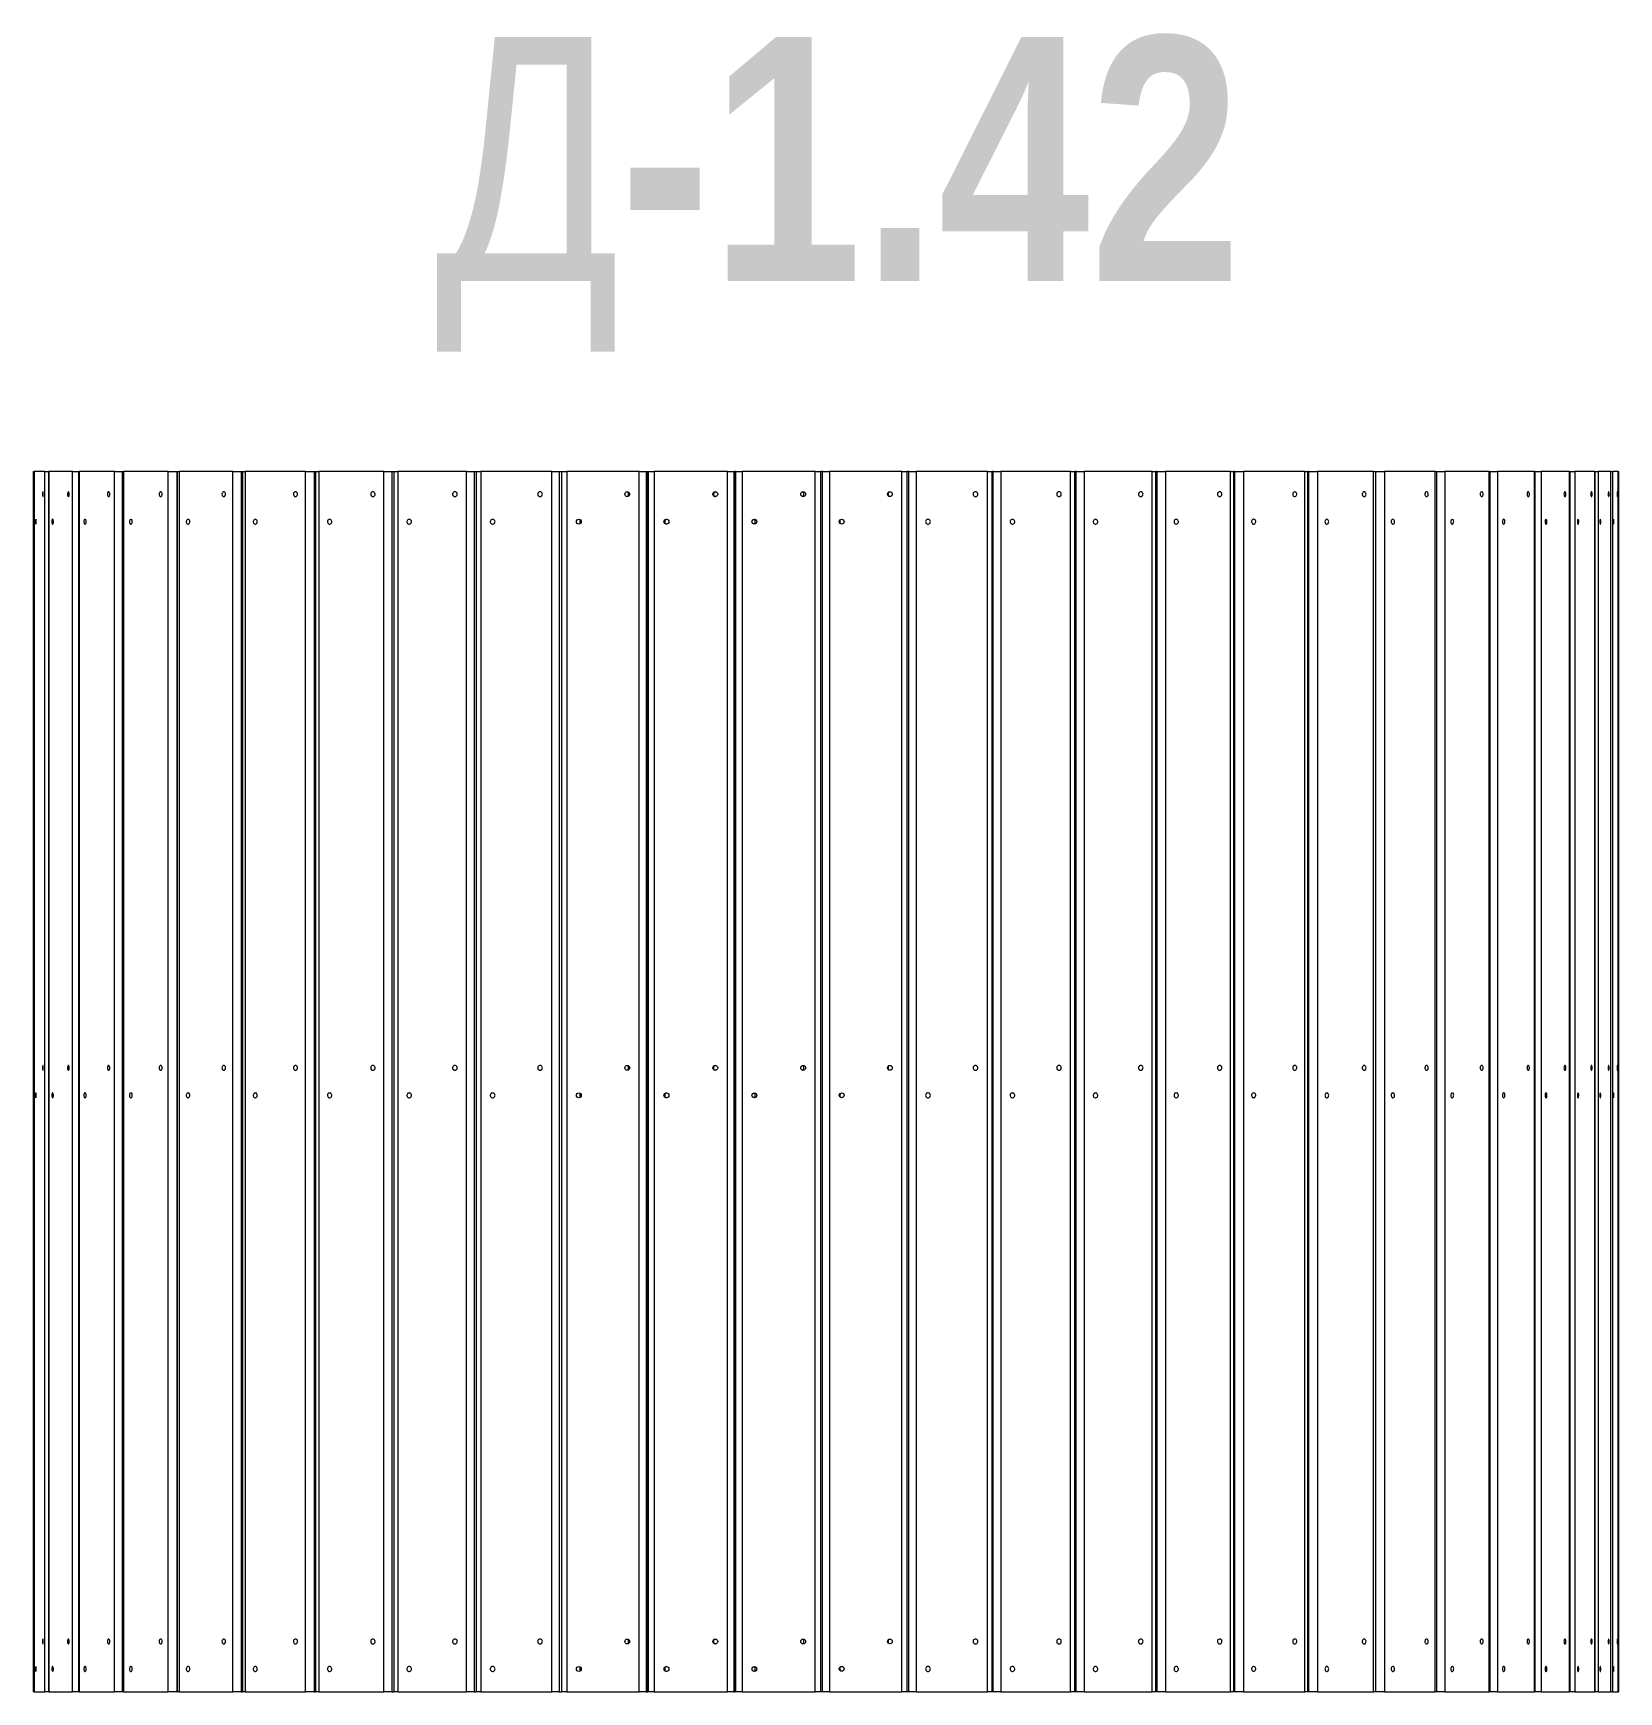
# Model space of a CAD drawing. Header units: millimetres. Extents: x 3227 to 5825, y 140 to 2858.
import ezdxf

# ---------------------------------------------------------------- set-up
doc = ezdxf.new("R2010")
doc.units = ezdxf.units.MM
doc.layers.add('DiKom', color=7, linetype='Continuous')
doc.styles.add('style1', font='arialbd.ttf', dxfattribs={"width": 0.8})

msp = doc.modelspace()

# ---------------------------------------------------------------- texts
at = {"layer": 'DiKom', "insert": (3885.2, 2852.3), "char_height": 400, "width": 5405.477, "attachment_point": 1, "style": 'style1'}
msp.add_mtext('{\\fArial|b0|i0|c204|p34;Д}-1.42', dxfattribs=at)

# ---------------------------------------------------------------- linework, layer by layer
at = {"layer": 'DiKom', "color": 7, "linetype": 'Continuous', "lineweight": 15}
for p, q in [((3227.1, 2140.3), (3227.1, 140.3)), ((3227.1, 2140.3), (3228.5, 2140.3)), ((3228.5, 2140.3), (3228.5, 140.3)), ((3228.5, 2140.3), (3228.6, 2140.3)), ((3228.6, 2140.3), (3228.6, 140.3)), ((3246, 2140.3), (3228.6, 2140.3)), ((3246, 140.3), (3246, 2140.3)), ((3246, 2140.3), (3252, 2140.3)), ((3252, 2140.3), (3252, 140.3)), ((3252, 2140.3), (3252.5, 2140.3)), ((3252.5, 2140.3), (3252.5, 140.3)), ((3291.3, 2140.3), (3252.5, 2140.3)), ((3291.3, 140.3), (3291.3, 2140.3)), ((3291.3, 2140.3), (3301.1, 2140.3)), ((3301.1, 2140.3), (3301.1, 140.3)), ((3301.1, 2140.3), (3302.4, 2140.3)), ((3302.4, 2140.3), (3302.4, 140.3)), ((3360.4, 2140.3), (3302.4, 2140.3)), ((3360.4, 140.3), (3360.4, 2140.3)), ((3360.4, 2140.3), (3372.8, 2140.3)), ((3372.8, 2140.3), (3372.8, 140.3)), ((3372.8, 2140.3), (3374.9, 2140.3)), ((3374.9, 2140.3), (3374.9, 140.3)), ((3448.1, 2140.3), (3374.9, 2140.3)), ((3448.1, 140.3), (3448.1, 2140.3)), ((3448.1, 2140.3), (3462.2, 2140.3)), ((3462.2, 2140.3), (3462.2, 140.3)), ((3462.2, 2140.3), (3463.1, 2140.3)), ((3463.1, 2140.3), (3463.1, 140.3)), ((3463.1, 2140.3), (3466.3, 2140.3)), ((3466.3, 2140.3), (3466.3, 140.3)), ((3554, 2140.3), (3466.3, 2140.3)), ((3554, 140.3), (3554, 2140.3)), ((3554, 2140.3), (3568.1, 2140.3)), ((3568.1, 2140.3), (3568.1, 140.3)), ((3568.1, 2140.3), (3570.1, 2140.3)), ((3570.1, 2140.3), (3570.1, 140.3)), ((3570.1, 2140.3), (3574.5, 2140.3)), ((3574.5, 2140.3), (3574.5, 140.3)), ((3673.3, 2140.3), (3574.5, 2140.3)), ((3673.3, 140.3), (3673.3, 2140.3)), ((3673.3, 2140.3), (3687.2, 2140.3)), ((3687.2, 2140.3), (3687.2, 140.3)), ((3687.2, 2140.3), (3689.5, 2140.3)), ((3689.5, 2140.3), (3689.5, 140.3)), ((3689.5, 2140.3), (3694.9, 2140.3)), ((3694.9, 2140.3), (3694.9, 140.3)), ((3801.4, 2140.3), (3694.9, 2140.3)), ((3801.4, 140.3), (3801.4, 2140.3)), ((3801.4, 2140.3), (3814.9, 2140.3)), ((3814.9, 2140.3), (3814.9, 140.3)), ((3814.9, 2140.3), (3817.9, 2140.3)), ((3817.9, 2140.3), (3817.9, 140.3)), ((3817.9, 2140.3), (3824.4, 2140.3)), ((3824.4, 2140.3), (3824.4, 140.3)), ((3936.7, 2140.3), (3824.4, 2140.3)), ((3936.7, 140.3), (3936.7, 2140.3)), ((3936.7, 2140.3), (3949.6, 2140.3)), ((3949.6, 2140.3), (3949.6, 140.3)), ((3949.6, 2140.3), (3952.8, 2140.3)), ((3952.8, 2140.3), (3952.8, 140.3)), ((3952.8, 2140.3), (3960.4, 2140.3)), ((3960.4, 2140.3), (3960.4, 140.3)), ((4076.9, 2140.3), (3960.4, 2140.3)), ((4076.9, 140.3), (4076.9, 2140.3)), ((4076.9, 2140.3), (4089, 2140.3)), ((4089, 2140.3), (4089, 140.3)), ((4089, 2140.3), (4092.6, 2140.3)), ((4092.6, 2140.3), (4092.6, 140.3)), ((4092.6, 2140.3), (4101.2, 2140.3)), ((4101.2, 2140.3), (4101.2, 140.3)), ((4220.1, 2140.3), (4101.2, 2140.3)), ((4220.1, 140.3), (4220.1, 2140.3)), ((4220.1, 2140.3), (4231.4, 2140.3)), ((4231.4, 2140.3), (4231.4, 140.3)), ((4231.4, 2140.3), (4234.1, 2140.3)), ((4234.1, 140.3), (4234.1, 2140.3)), ((4234.1, 2140.3), (4234.2, 2140.3)), ((4234.2, 140.3), (4234.2, 2140.3)), ((4234.2, 2140.3), (4234.8, 2140.3)), ((4234.8, 2120.3), (4234.2, 2120.3)), ((4234.8, 2140.3), (4234.8, 140.3)), ((4234.8, 2140.3), (4244.5, 2140.3)), ((4244.5, 2140.3), (4244.5, 140.3)), ((4364.5, 2140.3), (4244.5, 2140.3)), ((4364.5, 140.3), (4364.5, 2140.3)), ((4364.5, 2140.3), (4374.7, 2140.3)), ((4374.7, 2140.3), (4374.7, 140.3)), ((4374.7, 2140.3), (4375.3, 2140.3)), ((4375.3, 140.3), (4375.3, 2140.3)), ((4375.3, 140.3), (4375.3, 2140.3)), ((4375.3, 2140.3), (4375.3, 2140.3)), ((4375.3, 2140.3), (4376.3, 2140.3)), ((4375.5, 2120.3), (4375.3, 2120.3)), ((4375.5, 2040.3), (4375.5, 2120.3)), ((4375.5, 2120.3), (4376, 2120.3)), ((4376, 2040.3), (4376, 2120.3)), ((4376.6, 2120.3), (4376, 2120.3)), ((4376.3, 2140.3), (4376.6, 2140.3)), ((4376.3, 2120.3), (4376.3, 2140.3)), ((4376.6, 2140.3), (4376.6, 140.3)), ((4376.6, 2140.3), (4376.6, 140.3)), ((4378, 2140.3), (4376.6, 2140.3)), ((4376.6, 2140.3), (4376.6, 2140.3)), ((4378, 140.3), (4378, 2140.3)), ((4378, 2140.3), (4388.7, 2140.3)), ((4388.7, 2140.3), (4388.7, 140.3)), ((4508.4, 2140.3), (4388.7, 2140.3)), ((4508.4, 140.3), (4508.4, 2140.3)), ((4508.4, 2140.3), (4517.7, 2140.3)), ((4517.7, 140.3), (4517.7, 2140.3)), ((4520.4, 2140.3), (4517.7, 2140.3)), ((4520.4, 140.3), (4520.4, 2140.3)), ((4520.4, 2140.3), (4531.8, 2140.3)), ((4531.8, 2140.3), (4531.8, 140.3)), ((4650.4, 2140.3), (4531.8, 2140.3)), ((4650.4, 140.3), (4650.4, 2140.3)), ((4650.4, 2140.3), (4658.9, 2140.3)), ((4658.9, 140.3), (4658.9, 2140.3)), ((4661.5, 2140.3), (4658.9, 2140.3)), ((4661.5, 140.3), (4661.5, 2140.3)), ((4661.5, 2140.3), (4673.6, 2140.3)), ((4673.6, 2140.3), (4673.6, 140.3)), ((4790.2, 2140.3), (4673.6, 2140.3)), ((4790.2, 140.3), (4790.2, 2140.3)), ((4790.2, 2140.3), (4797.9, 2140.3)), ((4797.9, 140.3), (4797.9, 2140.3)), ((4799.6, 2140.3), (4797.9, 2140.3)), ((4799.6, 140.3), (4799.6, 2140.3)), ((4799.6, 2140.3), (4812.1, 2140.3)), ((4812.1, 2140.3), (4812.1, 140.3)), ((4926.7, 2140.3), (4812.1, 2140.3)), ((4926.7, 140.3), (4926.7, 2140.3)), ((4926.7, 2140.3), (4933.8, 2140.3)), ((4933.8, 140.3), (4933.8, 2140.3)), ((4935.8, 2140.3), (4933.8, 2140.3)), ((4935.8, 140.3), (4935.8, 2140.3)), ((4935.8, 2140.3), (4948.9, 2140.3)), ((4948.9, 2140.3), (4948.9, 140.3)), ((5060.2, 2140.3), (4948.9, 2140.3)), ((5060.2, 140.3), (5060.2, 2140.3)), ((5060.2, 2140.3), (5066.4, 2140.3)), ((5066.4, 140.3), (5066.4, 2140.3)), ((5068.3, 2140.3), (5066.4, 2140.3)), ((5068.3, 140.3), (5068.3, 2140.3)), ((5068.3, 2140.3), (5081.8, 2140.3)), ((5081.8, 2140.3), (5081.8, 140.3)), ((5188.6, 2140.3), (5081.8, 2140.3)), ((5188.6, 140.3), (5188.6, 2140.3)), ((5188.6, 2140.3), (5194.1, 2140.3)), ((5194.1, 140.3), (5194.1, 2140.3)), ((5195.9, 2140.3), (5194.1, 2140.3)), ((5195.9, 140.3), (5195.9, 2140.3)), ((5195.9, 2140.3), (5209.7, 2140.3)), ((5209.7, 2140.3), (5209.7, 140.3)), ((5310.6, 2140.3), (5209.7, 2140.3)), ((5310.6, 140.3), (5310.6, 2140.3)), ((5310.6, 2140.3), (5315.2, 2140.3)), ((5315.2, 140.3), (5315.2, 2140.3)), ((5317, 2140.3), (5315.2, 2140.3)), ((5317, 140.3), (5317, 2140.3)), ((5317, 2140.3), (5331, 2140.3)), ((5331, 2140.3), (5331, 140.3)), ((5422.8, 2140.3), (5331, 2140.3)), ((5422.8, 140.3), (5422.8, 2140.3)), ((5422.8, 2140.3), (5426.4, 2140.3)), ((5426.4, 140.3), (5426.4, 2140.3)), ((5426.6, 2140.3), (5426.4, 2140.3)), ((5426.6, 140.3), (5426.6, 2140.3)), ((5426.6, 2140.3), (5440.8, 2140.3)), ((5440.8, 2140.3), (5440.8, 140.3)), ((5523.6, 2140.3), (5440.8, 2140.3)), ((5523.6, 140.3), (5523.6, 2140.3)), ((5523.6, 2140.3), (5526.4, 2140.3)), ((5526.4, 140.3), (5526.4, 2140.3)), ((5526.4, 2140.3), (5539.7, 2140.3)), ((5539.7, 2140.3), (5539.7, 140.3)), ((5612.1, 2140.3), (5539.7, 2140.3)), ((5612.1, 140.3), (5612.1, 2140.3)), ((5612.1, 2140.3), (5614.1, 2140.3)), ((5614.1, 140.3), (5614.1, 2140.3)), ((5614.1, 2140.3), (5626, 2140.3)), ((5626, 2140.3), (5626, 140.3)), ((5686.3, 2140.3), (5626, 2140.3)), ((5686.3, 140.3), (5686.3, 2140.3)), ((5686.3, 2140.3), (5687.7, 2140.3)), ((5687.7, 140.3), (5687.7, 2140.3)), ((5687.7, 2140.3), (5697.7, 2140.3)), ((5697.7, 2140.3), (5697.7, 140.3)), ((5744.1, 2140.3), (5697.7, 2140.3)), ((5744.1, 140.3), (5744.1, 2140.3)), ((5744.1, 2140.3), (5744.9, 2140.3)), ((5744.9, 140.3), (5744.9, 2140.3)), ((5744.9, 2140.3), (5752.4, 2140.3)), ((5752.4, 2140.3), (5752.4, 140.3)), ((5785.4, 2140.3), (5752.4, 2140.3)), ((5785.4, 140.3), (5785.4, 2140.3)), ((5785.4, 2140.3), (5785.8, 2140.3)), ((5785.8, 140.3), (5785.8, 2140.3)), ((5785.8, 2140.3), (5790.9, 2140.3)), ((5790.9, 2140.3), (5790.9, 140.3)), ((5811.5, 2140.3), (5790.9, 2140.3)), ((5811.5, 140.3), (5811.5, 2140.3)), ((5811.5, 2140.3), (5811.7, 2140.3)), ((5811.7, 140.3), (5811.7, 2140.3)), ((5811.7, 2140.3), (5814.5, 2140.3)), ((5814.5, 2140.3), (5814.5, 140.3)), ((5823.9, 2140.3), (5814.5, 2140.3)), ((5823.9, 140.3), (5823.9, 2140.3)), ((5823.9, 2140.3), (5824.7, 2140.3)), ((5823.9, 140.3), (5823.9, 2140.3)), ((5823.9, 2140.3), (5823.9, 2140.3)), ((5824.7, 140.3), (5824.7, 2140.3)), ((4234.8, 2040.3), (4234.2, 2040.3)), ((4375.5, 2040.3), (4375.3, 2040.3)), ((4376, 2040.3), (4375.5, 2040.3)), ((4376.6, 2040.3), (4376, 2040.3)), ((4376.3, 1180.3), (4376.3, 2040.3)), ((4234.8, 1180.3), (4234.2, 1180.3)), ((4375.5, 1180.3), (4375.3, 1180.3)), ((4375.5, 1100.3), (4375.5, 1180.3)), ((4375.5, 1180.3), (4376, 1180.3)), ((4376, 1100.3), (4376, 1180.3)), ((4376.6, 1180.3), (4376, 1180.3)), ((4234.8, 1100.3), (4234.2, 1100.3)), ((4375.5, 1100.3), (4375.3, 1100.3)), ((4376, 1100.3), (4375.5, 1100.3)), ((4376.6, 1100.3), (4376, 1100.3)), ((4376.3, 240.3), (4376.3, 1100.3)), ((4234.8, 240.3), (4234.2, 240.3)), ((4375.5, 240.3), (4375.3, 240.3)), ((4375.5, 160.3), (4375.5, 240.3)), ((4375.5, 240.3), (4376, 240.3)), ((4376, 160.3), (4376, 240.3)), ((4376.6, 240.3), (4376, 240.3)), ((3228.5, 140.3), (3227.1, 140.3)), ((3228.6, 140.3), (3228.5, 140.3)), ((3228.6, 140.3), (3246, 140.3)), ((3252, 140.3), (3246, 140.3)), ((3252.5, 140.3), (3252, 140.3)), ((3252.5, 140.3), (3291.3, 140.3)), ((3301.1, 140.3), (3291.3, 140.3)), ((3302.4, 140.3), (3301.1, 140.3)), ((3302.4, 140.3), (3360.4, 140.3)), ((3372.8, 140.3), (3360.4, 140.3)), ((3374.9, 140.3), (3372.8, 140.3)), ((3374.9, 140.3), (3448.1, 140.3)), ((3462.2, 140.3), (3448.1, 140.3)), ((3462.2, 140.3), (3463.1, 140.3)), ((3466.3, 140.3), (3463.1, 140.3)), ((3466.3, 140.3), (3554, 140.3)), ((3568.1, 140.3), (3554, 140.3)), ((3568.1, 140.3), (3570.1, 140.3)), ((3574.5, 140.3), (3570.1, 140.3)), ((3574.5, 140.3), (3673.3, 140.3)), ((3687.2, 140.3), (3673.3, 140.3)), ((3687.2, 140.3), (3689.5, 140.3)), ((3694.9, 140.3), (3689.5, 140.3)), ((3694.9, 140.3), (3801.4, 140.3)), ((3814.9, 140.3), (3801.4, 140.3)), ((3814.9, 140.3), (3817.9, 140.3)), ((3824.4, 140.3), (3817.9, 140.3)), ((3824.4, 140.3), (3936.7, 140.3)), ((3949.6, 140.3), (3936.7, 140.3)), ((3949.6, 140.3), (3952.8, 140.3)), ((3960.4, 140.3), (3952.8, 140.3)), ((3960.4, 140.3), (4076.9, 140.3)), ((4089, 140.3), (4076.9, 140.3)), ((4089, 140.3), (4092.6, 140.3)), ((4101.2, 140.3), (4092.6, 140.3)), ((4101.2, 140.3), (4220.1, 140.3)), ((4231.4, 140.3), (4220.1, 140.3)), ((4231.4, 140.3), (4234.1, 140.3)), ((4234.2, 140.3), (4234.1, 140.3)), ((4234.8, 160.3), (4234.2, 160.3)), ((4234.8, 140.3), (4234.2, 140.3)), ((4244.5, 140.3), (4234.8, 140.3)), ((4244.5, 140.3), (4364.5, 140.3)), ((4374.7, 140.3), (4364.5, 140.3)), ((4374.7, 140.3), (4375.3, 140.3)), ((4375.5, 160.3), (4375.3, 160.3)), ((4375.3, 140.3), (4375.3, 140.3)), ((4375.3, 140.3), (4376.3, 140.3)), ((4376, 160.3), (4375.5, 160.3)), ((4376.6, 160.3), (4376, 160.3)), ((4376.3, 140.3), (4376.3, 160.3)), ((4376.6, 140.3), (4376.3, 140.3)), ((4378, 140.3), (4376.6, 140.3)), ((4376.6, 140.3), (4376.6, 140.3)), ((4388.7, 140.3), (4378, 140.3)), ((4388.7, 140.3), (4508.4, 140.3)), ((4517.7, 140.3), (4508.4, 140.3)), ((4520.4, 140.3), (4517.7, 140.3)), ((4531.8, 140.3), (4520.4, 140.3)), ((4531.8, 140.3), (4650.4, 140.3)), ((4658.9, 140.3), (4650.4, 140.3)), ((4661.5, 140.3), (4658.9, 140.3)), ((4673.6, 140.3), (4661.5, 140.3)), ((4673.6, 140.3), (4790.2, 140.3)), ((4797.9, 140.3), (4790.2, 140.3)), ((4799.6, 140.3), (4797.9, 140.3)), ((4812.1, 140.3), (4799.6, 140.3)), ((4812.1, 140.3), (4926.7, 140.3)), ((4933.8, 140.3), (4926.7, 140.3)), ((4935.8, 140.3), (4933.8, 140.3)), ((4948.9, 140.3), (4935.8, 140.3)), ((4948.9, 140.3), (5060.2, 140.3)), ((5066.4, 140.3), (5060.2, 140.3)), ((5068.3, 140.3), (5066.4, 140.3)), ((5081.8, 140.3), (5068.3, 140.3)), ((5081.8, 140.3), (5188.6, 140.3)), ((5194.1, 140.3), (5188.6, 140.3)), ((5195.9, 140.3), (5194.1, 140.3)), ((5209.7, 140.3), (5195.9, 140.3)), ((5209.7, 140.3), (5310.6, 140.3)), ((5315.2, 140.3), (5310.6, 140.3)), ((5317, 140.3), (5315.2, 140.3)), ((5331, 140.3), (5317, 140.3)), ((5331, 140.3), (5422.8, 140.3)), ((5426.4, 140.3), (5422.8, 140.3)), ((5426.6, 140.3), (5426.4, 140.3)), ((5440.8, 140.3), (5426.6, 140.3)), ((5440.8, 140.3), (5523.6, 140.3)), ((5526.4, 140.3), (5523.6, 140.3)), ((5539.7, 140.3), (5526.4, 140.3)), ((5539.7, 140.3), (5612.1, 140.3)), ((5614.1, 140.3), (5612.1, 140.3)), ((5626, 140.3), (5614.1, 140.3)), ((5626, 140.3), (5686.3, 140.3)), ((5687.7, 140.3), (5686.3, 140.3)), ((5697.7, 140.3), (5687.7, 140.3)), ((5697.7, 140.3), (5744.1, 140.3)), ((5744.9, 140.3), (5744.1, 140.3)), ((5752.4, 140.3), (5744.9, 140.3)), ((5752.4, 140.3), (5785.4, 140.3)), ((5785.8, 140.3), (5785.4, 140.3)), ((5790.9, 140.3), (5785.8, 140.3)), ((5790.9, 140.3), (5811.5, 140.3)), ((5811.7, 140.3), (5811.5, 140.3)), ((5814.5, 140.3), (5811.7, 140.3)), ((5814.5, 140.3), (5823.9, 140.3)), ((5824.7, 140.3), (5823.9, 140.3)), ((5823.9, 140.3), (5823.9, 140.3))]:
    msp.add_line(p, q, dxfattribs=at)
at = {"layer": 'DiKom', "color": 7, "linetype": 'Continuous', "lineweight": 15, "flags": 128}
for points in [[(3243.1, 2106.8), (3242.9, 2106.6), (3242.7, 2106.1), (3242.6, 2105.3), (3242.5, 2104.3), (3242.5, 2103.1), (3242.5, 2101.9), (3242.6, 2100.8), (3242.7, 2099.9), (3242.8, 2099.2), (3243, 2098.9), (3243.2, 2098.9), (3243.3, 2099.2), (3243.5, 2099.9), (3243.6, 2100.8), (3243.6, 2101.9), (3243.6, 2103.1), (3243.6, 2104.3), (3243.5, 2105.3), (3243.4, 2106.1), (3243.2, 2106.6), (3243.1, 2106.8)], [(3284.8, 2098.8), (3285.2, 2099), (3285.5, 2099.5), (3285.8, 2100.3), (3286, 2101.4), (3286.1, 2102.5), (3286.1, 2103.7), (3285.9, 2104.8), (3285.7, 2105.8), (3285.4, 2106.4), (3285, 2106.8), (3284.6, 2106.8), (3284.2, 2106.4), (3283.9, 2105.8), (3283.7, 2104.8), (3283.5, 2103.7), (3283.5, 2102.5), (3283.6, 2101.4), (3283.8, 2100.3), (3284.1, 2099.5), (3284.4, 2099), (3284.8, 2098.8)], [(3350.7, 2106.8), (3350.1, 2106.6), (3349.6, 2106.1), (3349.2, 2105.3), (3348.9, 2104.3), (3348.8, 2103.1), (3348.8, 2101.9), (3349, 2100.8), (3349.4, 2099.9), (3349.9, 2099.2), (3350.4, 2098.9), (3351, 2098.9), (3351.6, 2099.2), (3352, 2099.9), (3352.4, 2100.8), (3352.6, 2101.9), (3352.6, 2103.1), (3352.5, 2104.3), (3352.2, 2105.3), (3351.8, 2106.1), (3351.3, 2106.6), (3350.7, 2106.8)], [(3435.9, 2106.8), (3435.2, 2106.6), (3434.6, 2106.1), (3434, 2105.3), (3433.7, 2104.3), (3433.5, 2103.1), (3433.6, 2101.9), (3433.8, 2100.8), (3434.3, 2099.9), (3434.9, 2099.2), (3435.6, 2098.9), (3436.3, 2098.9), (3437, 2099.2), (3437.6, 2099.9), (3438.1, 2100.8), (3438.3, 2101.9), (3438.4, 2103.1), (3438.2, 2104.3), (3437.8, 2105.3), (3437.3, 2106.1), (3436.7, 2106.6), (3435.9, 2106.8)], [(3539.4, 2106.8), (3538.5, 2106.6), (3537.7, 2106.1), (3537.1, 2105.3), (3536.6, 2104.3), (3536.4, 2103.1), (3536.5, 2101.9), (3536.8, 2100.8), (3537.4, 2099.9), (3538.1, 2099.2), (3538.9, 2098.9), (3539.8, 2098.9), (3540.6, 2099.2), (3541.3, 2099.9), (3541.9, 2100.8), (3542.2, 2101.9), (3542.3, 2103.1), (3542.1, 2104.3), (3541.6, 2105.3), (3541, 2106.1), (3540.2, 2106.6), (3539.4, 2106.8)], [(3656.8, 2106.8), (3655.8, 2106.6), (3655, 2106.1), (3654.2, 2105.3), (3653.7, 2104.3), (3653.5, 2103.1), (3653.6, 2101.9), (3654, 2100.8), (3654.6, 2099.9), (3655.4, 2099.2), (3656.3, 2098.9), (3657.3, 2098.9), (3658.2, 2099.2), (3659, 2099.9), (3659.7, 2100.8), (3660, 2101.9), (3660.1, 2103.1), (3659.9, 2104.3), (3659.4, 2105.3), (3658.7, 2106.1), (3657.8, 2106.6), (3656.8, 2106.8)], [(3783.6, 2106.8), (3782.6, 2106.6), (3781.6, 2106.1), (3780.8, 2105.3), (3780.3, 2104.3), (3780.1, 2103.1), (3780.2, 2101.9), (3780.5, 2100.8), (3781.2, 2099.9), (3782.1, 2099.2), (3783.1, 2098.9), (3784.2, 2098.9), (3785.2, 2099.2), (3786, 2099.9), (3786.7, 2100.8), (3787.1, 2101.9), (3787.2, 2103.1), (3786.9, 2104.3), (3786.4, 2105.3), (3785.6, 2106.1), (3784.7, 2106.6), (3783.6, 2106.8)], [(3918, 2106.8), (3916.9, 2106.6), (3915.9, 2106.1), (3915.1, 2105.3), (3914.5, 2104.3), (3914.3, 2103.1), (3914.3, 2101.9), (3914.8, 2100.8), (3915.5, 2099.9), (3916.4, 2099.2), (3917.4, 2098.9), (3918.6, 2098.9), (3919.6, 2099.2), (3920.5, 2099.9), (3921.2, 2100.8), (3921.7, 2101.9), (3921.7, 2103.1), (3921.5, 2104.3), (3920.9, 2105.3), (3920.1, 2106.1), (3919.1, 2106.6), (3918, 2106.8)], [(4057.5, 2106.8), (4056.3, 2106.6), (4055.3, 2106.1), (4054.4, 2105.3), (4053.8, 2104.3), (4053.6, 2103.1), (4053.7, 2101.9), (4054.1, 2100.8), (4054.8, 2099.9), (4055.8, 2099.2), (4056.9, 2098.9), (4058, 2098.9), (4059.1, 2099.2), (4060.1, 2099.9), (4060.8, 2100.8), (4061.2, 2101.9), (4061.3, 2103.1), (4061.1, 2104.3), (4060.5, 2105.3), (4059.6, 2106.1), (4058.6, 2106.6), (4057.5, 2106.8)], [(4770.8, 2106.8), (4769.6, 2106.6), (4768.6, 2106.1), (4767.7, 2105.3), (4767.1, 2104.3), (4766.9, 2103.1), (4767, 2101.9), (4767.4, 2100.8), (4768.1, 2099.9), (4769.1, 2099.2), (4770.2, 2098.9), (4771.3, 2098.9), (4772.5, 2099.2), (4773.4, 2099.9), (4774.1, 2100.8), (4774.6, 2101.9), (4774.6, 2103.1), (4774.4, 2104.3), (4773.8, 2105.3), (4773, 2106.1), (4771.9, 2106.6), (4770.8, 2106.8)], [(4907.6, 2106.8), (4906.5, 2106.6), (4905.5, 2106.1), (4904.6, 2105.3), (4904.1, 2104.3), (4903.8, 2103.1), (4903.9, 2101.9), (4904.3, 2100.8), (4905, 2099.9), (4906, 2099.2), (4907.1, 2098.9), (4908.2, 2098.9), (4909.3, 2099.2), (4910.2, 2099.9), (4910.9, 2100.8), (4911.3, 2101.9), (4911.4, 2103.1), (4911.2, 2104.3), (4910.6, 2105.3), (4909.8, 2106.1), (4908.8, 2106.6), (4907.6, 2106.8)], [(5041.6, 2106.8), (5040.5, 2106.6), (5039.5, 2106.1), (5038.7, 2105.3), (5038.1, 2104.3), (5037.9, 2103.1), (5038, 2101.9), (5038.4, 2100.8), (5039.1, 2099.9), (5040, 2099.2), (5041, 2098.9), (5042.2, 2098.9), (5043.2, 2099.2), (5044.1, 2099.9), (5044.8, 2100.8), (5045.2, 2101.9), (5045.3, 2103.1), (5045.1, 2104.3), (5044.5, 2105.3), (5043.7, 2106.1), (5042.7, 2106.6), (5041.6, 2106.8)], [(5170.8, 2106.8), (5169.8, 2106.6), (5168.8, 2106.1), (5168, 2105.3), (5167.5, 2104.3), (5167.3, 2103.1), (5167.3, 2101.9), (5167.7, 2100.8), (5168.4, 2099.9), (5169.3, 2099.2), (5170.3, 2098.9), (5171.3, 2098.9), (5172.4, 2099.2), (5173.2, 2099.9), (5173.9, 2100.8), (5174.3, 2101.9), (5174.4, 2103.1), (5174.1, 2104.3), (5173.6, 2105.3), (5172.8, 2106.1), (5171.9, 2106.6), (5170.8, 2106.8)], [(5293.8, 2098.8), (5294.7, 2099), (5295.7, 2099.5), (5296.4, 2100.3), (5296.9, 2101.4), (5297.1, 2102.5), (5297, 2103.7), (5296.7, 2104.8), (5296, 2105.8), (5295.2, 2106.4), (5294.3, 2106.8), (5293.3, 2106.8), (5292.3, 2106.4), (5291.5, 2105.8), (5290.8, 2104.8), (5290.5, 2103.7), (5290.4, 2102.5), (5290.6, 2101.4), (5291.1, 2100.3), (5291.9, 2099.5), (5292.8, 2099), (5293.8, 2098.8)], [(5407.5, 2106.8), (5406.6, 2106.6), (5405.8, 2106.1), (5405.1, 2105.3), (5404.7, 2104.3), (5404.5, 2103.1), (5404.5, 2101.9), (5404.9, 2100.8), (5405.5, 2099.9), (5406.2, 2099.2), (5407.1, 2098.9), (5408, 2098.9), (5408.9, 2099.2), (5409.6, 2099.9), (5410.2, 2100.8), (5410.5, 2101.9), (5410.6, 2103.1), (5410.4, 2104.3), (5409.9, 2105.3), (5409.3, 2106.1), (5408.4, 2106.6), (5407.5, 2106.8)], [(5509.8, 2106.8), (5509, 2106.6), (5508.2, 2106.1), (5507.6, 2105.3), (5507.2, 2104.3), (5507, 2103.1), (5507.1, 2101.9), (5507.4, 2100.8), (5507.9, 2099.9), (5508.6, 2099.2), (5509.4, 2098.9), (5510.2, 2098.9), (5511, 2099.2), (5511.7, 2099.9), (5512.2, 2100.8), (5512.5, 2101.9), (5512.5, 2103.1), (5512.4, 2104.3), (5511.9, 2105.3), (5511.3, 2106.1), (5510.6, 2106.6), (5509.8, 2106.8)], [(5600, 2106.8), (5599.3, 2106.6), (5598.7, 2106.1), (5598.1, 2105.3), (5597.8, 2104.3), (5597.6, 2103.1), (5597.7, 2101.9), (5597.9, 2100.8), (5598.4, 2099.9), (5599, 2099.2), (5599.7, 2098.9), (5600.4, 2098.9), (5601.1, 2099.2), (5601.7, 2099.9), (5602.1, 2100.8), (5602.4, 2101.9), (5602.4, 2103.1), (5602.3, 2104.3), (5601.9, 2105.3), (5601.4, 2106.1), (5600.7, 2106.6), (5600, 2106.8)], [(5676.3, 2106.8), (5675.7, 2106.6), (5675.1, 2106.1), (5674.7, 2105.3), (5674.4, 2104.3), (5674.3, 2103.1), (5674.3, 2101.9), (5674.5, 2100.8), (5674.9, 2099.9), (5675.4, 2099.2), (5676, 2098.9), (5676.6, 2098.9), (5677.1, 2099.2), (5677.6, 2099.9), (5678, 2100.8), (5678.2, 2101.9), (5678.3, 2103.1), (5678.1, 2104.3), (5677.8, 2105.3), (5677.4, 2106.1), (5676.9, 2106.6), (5676.3, 2106.8)], [(5736.4, 2106.8), (5735.9, 2106.6), (5735.5, 2106.1), (5735.2, 2105.3), (5734.9, 2104.3), (5734.8, 2103.1), (5734.9, 2101.9), (5735, 2100.8), (5735.3, 2099.9), (5735.7, 2099.2), (5736.2, 2098.9), (5736.6, 2098.9), (5737.1, 2099.2), (5737.4, 2099.9), (5737.7, 2100.8), (5737.9, 2101.9), (5737.9, 2103.1), (5737.8, 2104.3), (5737.6, 2105.3), (5737.3, 2106.1), (5736.8, 2106.6), (5736.4, 2106.8)], [(5779.9, 2106.8), (5779.6, 2106.6), (5779.3, 2106.1), (5779.1, 2105.3), (5778.9, 2104.3), (5778.8, 2103.1), (5778.9, 2101.9), (5779, 2100.8), (5779.2, 2099.9), (5779.5, 2099.2), (5779.8, 2098.9), (5780.1, 2098.9), (5780.4, 2099.2), (5780.7, 2099.9), (5780.9, 2100.8), (5781, 2101.9), (5781, 2103.1), (5781, 2104.3), (5780.8, 2105.3), (5780.6, 2106.1), (5780.3, 2106.6), (5779.9, 2106.8)], [(5808.1, 2106.8), (5807.9, 2106.6), (5807.7, 2106.1), (5807.6, 2105.3), (5807.5, 2104.3), (5807.4, 2103.1), (5807.4, 2101.9), (5807.5, 2100.8), (5807.6, 2099.9), (5807.8, 2099.2), (5808, 2098.9), (5808.2, 2098.9), (5808.4, 2099.2), (5808.6, 2099.9), (5808.7, 2100.8), (5808.8, 2101.9), (5808.8, 2103.1), (5808.7, 2104.3), (5808.6, 2105.3), (5808.5, 2106.1), (5808.3, 2106.6), (5808.1, 2106.8)], [(5822.3, 2106.8), (5822.2, 2106.6), (5822.2, 2106.1), (5822.1, 2105.3), (5822, 2104.3), (5822, 2103.1), (5822, 2101.9), (5822.1, 2100.8), (5822.1, 2099.9), (5822.2, 2099.2), (5822.3, 2098.9), (5822.4, 2098.9), (5822.5, 2099.2), (5822.5, 2099.9), (5822.6, 2100.8), (5822.6, 2101.9), (5822.6, 2103.1), (5822.6, 2104.3), (5822.6, 2105.3), (5822.5, 2106.1), (5822.4, 2106.6), (5822.3, 2106.8)], [(3231.5, 2061.8), (3231.3, 2061.6), (3231.2, 2061.1), (3231, 2060.3), (3231, 2059.3), (3230.9, 2058.1), (3230.9, 2056.9), (3231, 2055.8), (3231.1, 2054.9), (3231.2, 2054.2), (3231.4, 2053.9), (3231.6, 2053.9), (3231.7, 2054.2), (3231.9, 2054.9), (3232, 2055.8), (3232.1, 2056.9), (3232.1, 2058.1), (3232, 2059.3), (3231.9, 2060.3), (3231.8, 2061.1), (3231.7, 2061.6), (3231.5, 2061.8)], [(3259, 2053.8), (3259.4, 2054), (3259.7, 2054.5), (3260, 2055.3), (3260.2, 2056.4), (3260.3, 2057.5), (3260.2, 2058.7), (3260.1, 2059.8), (3259.9, 2060.8), (3259.5, 2061.4), (3259.2, 2061.8), (3258.8, 2061.8), (3258.4, 2061.4), (3258.1, 2060.8), (3257.9, 2059.8), (3257.7, 2058.7), (3257.7, 2057.5), (3257.8, 2056.4), (3258, 2055.3), (3258.3, 2054.5), (3258.6, 2054), (3259, 2053.8)], [(3312, 2061.8), (3311.5, 2061.6), (3310.9, 2061.1), (3310.5, 2060.3), (3310.2, 2059.3), (3310.1, 2058.1), (3310.1, 2056.9), (3310.4, 2055.8), (3310.7, 2054.9), (3311.2, 2054.2), (3311.7, 2053.9), (3312.3, 2053.9), (3312.9, 2054.2), (3313.4, 2054.9), (3313.7, 2055.8), (3313.9, 2056.9), (3314, 2058.1), (3313.8, 2059.3), (3313.5, 2060.3), (3313.1, 2061.1), (3312.6, 2061.6), (3312, 2061.8)], [(3387.1, 2061.8), (3386.4, 2061.6), (3385.7, 2061.1), (3385.2, 2060.3), (3384.8, 2059.3), (3384.7, 2058.1), (3384.7, 2056.9), (3385, 2055.8), (3385.4, 2054.9), (3386, 2054.2), (3386.7, 2053.9), (3387.5, 2053.9), (3388.2, 2054.2), (3388.8, 2054.9), (3389.2, 2055.8), (3389.5, 2056.9), (3389.5, 2058.1), (3389.4, 2059.3), (3389, 2060.3), (3388.5, 2061.1), (3387.8, 2061.6), (3387.1, 2061.8)], [(3480.9, 2061.8), (3480, 2061.6), (3479.2, 2061.1), (3478.6, 2060.3), (3478.2, 2059.3), (3478, 2058.1), (3478, 2056.9), (3478.4, 2055.8), (3478.9, 2054.9), (3479.6, 2054.2), (3480.5, 2053.9), (3481.3, 2053.9), (3482.2, 2054.2), (3482.9, 2054.9), (3483.4, 2055.8), (3483.7, 2056.9), (3483.8, 2058.1), (3483.6, 2059.3), (3483.2, 2060.3), (3482.5, 2061.1), (3481.8, 2061.6), (3480.9, 2061.8)], [(3590.9, 2061.8), (3590, 2061.6), (3589.1, 2061.1), (3588.4, 2060.3), (3587.9, 2059.3), (3587.7, 2058.1), (3587.7, 2056.9), (3588.1, 2055.8), (3588.7, 2054.9), (3589.5, 2054.2), (3590.4, 2053.9), (3591.4, 2053.9), (3592.4, 2054.2), (3593.2, 2054.9), (3593.8, 2055.8), (3594.2, 2056.9), (3594.2, 2058.1), (3594, 2059.3), (3593.5, 2060.3), (3592.8, 2061.1), (3591.9, 2061.6), (3590.9, 2061.8)], [(3712.7, 2061.8), (3711.6, 2061.6), (3710.7, 2061.1), (3709.9, 2060.3), (3709.4, 2059.3), (3709.1, 2058.1), (3709.2, 2056.9), (3709.6, 2055.8), (3710.2, 2054.9), (3711.1, 2054.2), (3712.1, 2053.9), (3713.2, 2053.9), (3714.2, 2054.2), (3715.1, 2054.9), (3715.7, 2055.8), (3716.1, 2056.9), (3716.2, 2058.1), (3716, 2059.3), (3715.4, 2060.3), (3714.7, 2061.1), (3713.7, 2061.6), (3712.7, 2061.8)], [(3843.1, 2061.8), (3842, 2061.6), (3841, 2061.1), (3840.2, 2060.3), (3839.6, 2059.3), (3839.4, 2058.1), (3839.4, 2056.9), (3839.8, 2055.8), (3840.5, 2054.9), (3841.5, 2054.2), (3842.5, 2053.9), (3843.6, 2053.9), (3844.7, 2054.2), (3845.6, 2054.9), (3846.3, 2055.8), (3846.7, 2056.9), (3846.8, 2058.1), (3846.6, 2059.3), (3846, 2060.3), (3845.2, 2061.1), (3844.2, 2061.6), (3843.1, 2061.8)], [(3979.8, 2061.8), (3978.7, 2061.6), (3977.6, 2061.1), (3976.8, 2060.3), (3976.2, 2059.3), (3976, 2058.1), (3976, 2056.9), (3976.5, 2055.8), (3977.2, 2054.9), (3978.1, 2054.2), (3979.3, 2053.9), (3980.4, 2053.9), (3981.5, 2054.2), (3982.5, 2054.9), (3983.2, 2055.8), (3983.6, 2056.9), (3983.7, 2058.1), (3983.4, 2059.3), (3982.9, 2060.3), (3982, 2061.1), (3981, 2061.6), (3979.8, 2061.8)], [(4693, 2061.8), (4691.9, 2061.6), (4690.8, 2061.1), (4690, 2060.3), (4689.4, 2059.3), (4689.1, 2058.1), (4689.2, 2056.9), (4689.6, 2055.8), (4690.4, 2054.9), (4691.3, 2054.2), (4692.4, 2053.9), (4693.6, 2053.9), (4694.7, 2054.2), (4695.6, 2054.9), (4696.4, 2055.8), (4696.8, 2056.9), (4696.9, 2058.1), (4696.6, 2059.3), (4696, 2060.3), (4695.2, 2061.1), (4694.1, 2061.6), (4693, 2061.8)], [(4831.2, 2061.8), (4830.1, 2061.6), (4829.1, 2061.1), (4828.3, 2060.3), (4827.7, 2059.3), (4827.4, 2058.1), (4827.5, 2056.9), (4827.9, 2055.8), (4828.6, 2054.9), (4829.6, 2054.2), (4830.7, 2053.9), (4831.8, 2053.9), (4832.9, 2054.2), (4833.8, 2054.9), (4834.5, 2055.8), (4835, 2056.9), (4835, 2058.1), (4834.8, 2059.3), (4834.2, 2060.3), (4833.4, 2061.1), (4832.4, 2061.6), (4831.2, 2061.8)], [(4967.4, 2061.8), (4966.3, 2061.6), (4965.3, 2061.1), (4964.5, 2060.3), (4964, 2059.3), (4963.7, 2058.1), (4963.8, 2056.9), (4964.2, 2055.8), (4964.9, 2054.9), (4965.8, 2054.2), (4966.9, 2053.9), (4968, 2053.9), (4969, 2054.2), (4969.9, 2054.9), (4970.6, 2055.8), (4971, 2056.9), (4971.1, 2058.1), (4970.9, 2059.3), (4970.3, 2060.3), (4969.5, 2061.1), (4968.5, 2061.6), (4967.4, 2061.8)], [(5099.6, 2061.8), (5098.6, 2061.6), (5097.6, 2061.1), (5096.8, 2060.3), (5096.3, 2059.3), (5096.1, 2058.1), (5096.1, 2056.9), (5096.5, 2055.8), (5097.2, 2054.9), (5098.1, 2054.2), (5099.1, 2053.9), (5100.1, 2053.9), (5101.2, 2054.2), (5102, 2054.9), (5102.7, 2055.8), (5103.1, 2056.9), (5103.2, 2058.1), (5102.9, 2059.3), (5102.4, 2060.3), (5101.6, 2061.1), (5100.7, 2061.6), (5099.6, 2061.8)], [(5226.5, 2053.8), (5227.5, 2054), (5228.4, 2054.5), (5229.1, 2055.3), (5229.6, 2056.4), (5229.8, 2057.5), (5229.8, 2058.7), (5229.4, 2059.8), (5228.8, 2060.8), (5227.9, 2061.4), (5227, 2061.8), (5226, 2061.8), (5225, 2061.4), (5224.2, 2060.8), (5223.6, 2059.8), (5223.2, 2058.7), (5223.1, 2057.5), (5223.4, 2056.4), (5223.9, 2055.3), (5224.6, 2054.5), (5225.5, 2054), (5226.5, 2053.8)], [(5346.3, 2061.8), (5345.4, 2061.6), (5344.6, 2061.1), (5344, 2060.3), (5343.5, 2059.3), (5343.3, 2058.1), (5343.4, 2056.9), (5343.7, 2055.8), (5344.3, 2054.9), (5345, 2054.2), (5345.9, 2053.9), (5346.8, 2053.9), (5347.7, 2054.2), (5348.4, 2054.9), (5349, 2055.8), (5349.3, 2056.9), (5349.4, 2058.1), (5349.2, 2059.3), (5348.7, 2060.3), (5348.1, 2061.1), (5347.2, 2061.6), (5346.3, 2061.8)], [(5454.6, 2061.8), (5453.8, 2061.6), (5453, 2061.1), (5452.4, 2060.3), (5452, 2059.3), (5451.8, 2058.1), (5451.9, 2056.9), (5452.2, 2055.8), (5452.7, 2054.9), (5453.4, 2054.2), (5454.2, 2053.9), (5455, 2053.9), (5455.8, 2054.2), (5456.5, 2054.9), (5457, 2055.8), (5457.3, 2056.9), (5457.3, 2058.1), (5457.2, 2059.3), (5456.7, 2060.3), (5456.1, 2061.1), (5455.4, 2061.6), (5454.6, 2061.8)], [(5551.8, 2061.8), (5551, 2061.6), (5550.4, 2061.1), (5549.9, 2060.3), (5549.5, 2059.3), (5549.4, 2058.1), (5549.4, 2056.9), (5549.7, 2055.8), (5550.1, 2054.9), (5550.7, 2054.2), (5551.4, 2053.9), (5552.1, 2053.9), (5552.8, 2054.2), (5553.4, 2054.9), (5553.8, 2055.8), (5554.1, 2056.9), (5554.2, 2058.1), (5554, 2059.3), (5553.6, 2060.3), (5553.1, 2061.1), (5552.5, 2061.6), (5551.8, 2061.8)], [(5636.1, 2061.8), (5635.5, 2061.6), (5634.9, 2061.1), (5634.5, 2060.3), (5634.2, 2059.3), (5634.1, 2058.1), (5634.1, 2056.9), (5634.3, 2055.8), (5634.7, 2054.9), (5635.2, 2054.2), (5635.8, 2053.9), (5636.4, 2053.9), (5637, 2054.2), (5637.4, 2054.9), (5637.8, 2055.8), (5638, 2056.9), (5638.1, 2058.1), (5638, 2059.3), (5637.7, 2060.3), (5637.2, 2061.1), (5636.7, 2061.6), (5636.1, 2061.8)], [(5705.4, 2061.8), (5705, 2061.6), (5704.5, 2061.1), (5704.2, 2060.3), (5704, 2059.3), (5703.9, 2058.1), (5703.9, 2056.9), (5704.1, 2055.8), (5704.4, 2054.9), (5704.7, 2054.2), (5705.2, 2053.9), (5705.6, 2053.9), (5706.1, 2054.2), (5706.5, 2054.9), (5706.8, 2055.8), (5706.9, 2056.9), (5707, 2058.1), (5706.9, 2059.3), (5706.6, 2060.3), (5706.3, 2061.1), (5705.9, 2061.6), (5705.4, 2061.8)], [(5757.9, 2061.8), (5757.6, 2061.6), (5757.3, 2061.1), (5757.1, 2060.3), (5756.9, 2059.3), (5756.8, 2058.1), (5756.9, 2056.9), (5757, 2055.8), (5757.2, 2054.9), (5757.5, 2054.2), (5757.8, 2053.9), (5758.1, 2053.9), (5758.4, 2054.2), (5758.7, 2054.9), (5758.9, 2055.8), (5759, 2056.9), (5759, 2058.1), (5759, 2059.3), (5758.8, 2060.3), (5758.6, 2061.1), (5758.3, 2061.6), (5757.9, 2061.8)], [(5794.4, 2061.8), (5794.2, 2061.6), (5794, 2061.1), (5793.8, 2060.3), (5793.7, 2059.3), (5793.7, 2058.1), (5793.7, 2056.9), (5793.8, 2055.8), (5793.9, 2054.9), (5794.1, 2054.2), (5794.3, 2053.9), (5794.5, 2053.9), (5794.7, 2054.2), (5794.8, 2054.9), (5795, 2055.8), (5795, 2056.9), (5795, 2058.1), (5795, 2059.3), (5794.9, 2060.3), (5794.7, 2061.1), (5794.6, 2061.6), (5794.4, 2061.8)], [(5816.1, 2061.8), (5816, 2061.6), (5815.9, 2061.1), (5815.8, 2060.3), (5815.8, 2059.3), (5815.8, 2058.1), (5815.8, 2056.9), (5815.8, 2055.8), (5815.9, 2054.9), (5816, 2054.2), (5816, 2053.9), (5816.1, 2053.9), (5816.2, 2054.2), (5816.3, 2054.9), (5816.4, 2055.8), (5816.4, 2056.9), (5816.4, 2058.1), (5816.4, 2059.3), (5816.3, 2060.3), (5816.3, 2061.1), (5816.2, 2061.6), (5816.1, 2061.8)], [(3243.1, 1166.8), (3242.9, 1166.6), (3242.7, 1166.1), (3242.6, 1165.3), (3242.5, 1164.3), (3242.5, 1163.1), (3242.5, 1161.9), (3242.6, 1160.8), (3242.7, 1159.9), (3242.8, 1159.2), (3243, 1158.9), (3243.2, 1158.9), (3243.3, 1159.2), (3243.5, 1159.9), (3243.6, 1160.8), (3243.6, 1161.9), (3243.6, 1163.1), (3243.6, 1164.3), (3243.5, 1165.3), (3243.4, 1166.1), (3243.2, 1166.6), (3243.1, 1166.8)], [(3284.8, 1158.8), (3285.2, 1159), (3285.5, 1159.5), (3285.8, 1160.3), (3286, 1161.4), (3286.1, 1162.5), (3286.1, 1163.7), (3285.9, 1164.8), (3285.7, 1165.8), (3285.4, 1166.4), (3285, 1166.8), (3284.6, 1166.8), (3284.2, 1166.4), (3283.9, 1165.8), (3283.7, 1164.8), (3283.5, 1163.7), (3283.5, 1162.5), (3283.6, 1161.4), (3283.8, 1160.3), (3284.1, 1159.5), (3284.4, 1159), (3284.8, 1158.8)], [(3350.7, 1166.8), (3350.1, 1166.6), (3349.6, 1166.1), (3349.2, 1165.3), (3348.9, 1164.3), (3348.8, 1163.1), (3348.8, 1161.9), (3349, 1160.8), (3349.4, 1159.9), (3349.9, 1159.2), (3350.4, 1158.9), (3351, 1158.9), (3351.6, 1159.2), (3352, 1159.9), (3352.4, 1160.8), (3352.6, 1161.9), (3352.6, 1163.1), (3352.5, 1164.3), (3352.2, 1165.3), (3351.8, 1166.1), (3351.3, 1166.6), (3350.7, 1166.8)], [(3435.9, 1166.8), (3435.2, 1166.6), (3434.6, 1166.1), (3434, 1165.3), (3433.7, 1164.3), (3433.5, 1163.1), (3433.6, 1161.9), (3433.8, 1160.8), (3434.3, 1159.9), (3434.9, 1159.2), (3435.6, 1158.9), (3436.3, 1158.9), (3437, 1159.2), (3437.6, 1159.9), (3438.1, 1160.8), (3438.3, 1161.9), (3438.4, 1163.1), (3438.2, 1164.3), (3437.8, 1165.3), (3437.3, 1166.1), (3436.7, 1166.6), (3435.9, 1166.8)], [(3539.4, 1166.8), (3538.5, 1166.6), (3537.7, 1166.1), (3537.1, 1165.3), (3536.6, 1164.3), (3536.4, 1163.1), (3536.5, 1161.9), (3536.8, 1160.8), (3537.4, 1159.9), (3538.1, 1159.2), (3538.9, 1158.9), (3539.8, 1158.9), (3540.6, 1159.2), (3541.3, 1159.9), (3541.9, 1160.8), (3542.2, 1161.9), (3542.3, 1163.1), (3542.1, 1164.3), (3541.6, 1165.3), (3541, 1166.1), (3540.2, 1166.6), (3539.4, 1166.8)], [(3656.8, 1166.8), (3655.8, 1166.6), (3655, 1166.1), (3654.2, 1165.3), (3653.7, 1164.3), (3653.5, 1163.1), (3653.6, 1161.9), (3654, 1160.8), (3654.6, 1159.9), (3655.4, 1159.2), (3656.3, 1158.9), (3657.3, 1158.9), (3658.2, 1159.2), (3659, 1159.9), (3659.7, 1160.8), (3660, 1161.9), (3660.1, 1163.1), (3659.9, 1164.3), (3659.4, 1165.3), (3658.7, 1166.1), (3657.8, 1166.6), (3656.8, 1166.8)], [(3783.6, 1166.8), (3782.6, 1166.6), (3781.6, 1166.1), (3780.8, 1165.3), (3780.3, 1164.3), (3780.1, 1163.1), (3780.2, 1161.9), (3780.5, 1160.8), (3781.2, 1159.9), (3782.1, 1159.2), (3783.1, 1158.9), (3784.2, 1158.9), (3785.2, 1159.2), (3786, 1159.9), (3786.7, 1160.8), (3787.1, 1161.9), (3787.2, 1163.1), (3786.9, 1164.3), (3786.4, 1165.3), (3785.6, 1166.1), (3784.7, 1166.6), (3783.6, 1166.8)], [(3918, 1166.8), (3916.9, 1166.6), (3915.9, 1166.1), (3915.1, 1165.3), (3914.5, 1164.3), (3914.3, 1163.1), (3914.3, 1161.9), (3914.8, 1160.8), (3915.5, 1159.9), (3916.4, 1159.2), (3917.4, 1158.9), (3918.6, 1158.9), (3919.6, 1159.2), (3920.5, 1159.9), (3921.2, 1160.8), (3921.7, 1161.9), (3921.7, 1163.1), (3921.5, 1164.3), (3920.9, 1165.3), (3920.1, 1166.1), (3919.1, 1166.6), (3918, 1166.8)], [(4057.5, 1166.8), (4056.3, 1166.6), (4055.3, 1166.1), (4054.4, 1165.3), (4053.8, 1164.3), (4053.6, 1163.1), (4053.7, 1161.9), (4054.1, 1160.8), (4054.8, 1159.9), (4055.8, 1159.2), (4056.9, 1158.9), (4058, 1158.9), (4059.1, 1159.2), (4060.1, 1159.9), (4060.8, 1160.8), (4061.2, 1161.9), (4061.3, 1163.1), (4061.1, 1164.3), (4060.5, 1165.3), (4059.6, 1166.1), (4058.6, 1166.6), (4057.5, 1166.8)], [(4770.8, 1166.8), (4769.6, 1166.6), (4768.6, 1166.1), (4767.7, 1165.3), (4767.1, 1164.3), (4766.9, 1163.1), (4767, 1161.9), (4767.4, 1160.8), (4768.1, 1159.9), (4769.1, 1159.2), (4770.2, 1158.9), (4771.3, 1158.9), (4772.5, 1159.2), (4773.4, 1159.9), (4774.1, 1160.8), (4774.6, 1161.9), (4774.6, 1163.1), (4774.4, 1164.3), (4773.8, 1165.3), (4773, 1166.1), (4771.9, 1166.6), (4770.8, 1166.8)], [(4907.6, 1166.8), (4906.5, 1166.6), (4905.5, 1166.1), (4904.6, 1165.3), (4904.1, 1164.3), (4903.8, 1163.1), (4903.9, 1161.9), (4904.3, 1160.8), (4905, 1159.9), (4906, 1159.2), (4907.1, 1158.9), (4908.2, 1158.9), (4909.3, 1159.2), (4910.2, 1159.9), (4910.9, 1160.8), (4911.3, 1161.9), (4911.4, 1163.1), (4911.2, 1164.3), (4910.6, 1165.3), (4909.8, 1166.1), (4908.8, 1166.6), (4907.6, 1166.8)], [(5041.6, 1166.8), (5040.5, 1166.6), (5039.5, 1166.1), (5038.7, 1165.3), (5038.1, 1164.3), (5037.9, 1163.1), (5038, 1161.9), (5038.4, 1160.8), (5039.1, 1159.9), (5040, 1159.2), (5041, 1158.9), (5042.2, 1158.9), (5043.2, 1159.2), (5044.1, 1159.9), (5044.8, 1160.8), (5045.2, 1161.9), (5045.3, 1163.1), (5045.1, 1164.3), (5044.5, 1165.3), (5043.7, 1166.1), (5042.7, 1166.6), (5041.6, 1166.8)], [(5170.8, 1166.8), (5169.8, 1166.6), (5168.8, 1166.1), (5168, 1165.3), (5167.5, 1164.3), (5167.3, 1163.1), (5167.3, 1161.9), (5167.7, 1160.8), (5168.4, 1159.9), (5169.3, 1159.2), (5170.3, 1158.9), (5171.3, 1158.9), (5172.4, 1159.2), (5173.2, 1159.9), (5173.9, 1160.8), (5174.3, 1161.9), (5174.4, 1163.1), (5174.1, 1164.3), (5173.6, 1165.3), (5172.8, 1166.1), (5171.9, 1166.6), (5170.8, 1166.8)], [(5293.8, 1158.8), (5294.7, 1159), (5295.7, 1159.5), (5296.4, 1160.3), (5296.9, 1161.4), (5297.1, 1162.5), (5297, 1163.7), (5296.7, 1164.8), (5296, 1165.8), (5295.2, 1166.4), (5294.3, 1166.8), (5293.3, 1166.8), (5292.3, 1166.4), (5291.5, 1165.8), (5290.8, 1164.8), (5290.5, 1163.7), (5290.4, 1162.5), (5290.6, 1161.4), (5291.1, 1160.3), (5291.9, 1159.5), (5292.8, 1159), (5293.8, 1158.8)], [(5407.5, 1166.8), (5406.6, 1166.6), (5405.8, 1166.1), (5405.1, 1165.3), (5404.7, 1164.3), (5404.5, 1163.1), (5404.5, 1161.9), (5404.9, 1160.8), (5405.5, 1159.9), (5406.2, 1159.2), (5407.1, 1158.9), (5408, 1158.9), (5408.9, 1159.2), (5409.6, 1159.9), (5410.2, 1160.8), (5410.5, 1161.9), (5410.6, 1163.1), (5410.4, 1164.3), (5409.9, 1165.3), (5409.3, 1166.1), (5408.4, 1166.6), (5407.5, 1166.8)], [(5509.8, 1166.8), (5509, 1166.6), (5508.2, 1166.1), (5507.6, 1165.3), (5507.2, 1164.3), (5507, 1163.1), (5507.1, 1161.9), (5507.4, 1160.8), (5507.9, 1159.9), (5508.6, 1159.2), (5509.4, 1158.9), (5510.2, 1158.9), (5511, 1159.2), (5511.7, 1159.9), (5512.2, 1160.8), (5512.5, 1161.9), (5512.5, 1163.1), (5512.4, 1164.3), (5511.9, 1165.3), (5511.3, 1166.1), (5510.6, 1166.6), (5509.8, 1166.8)], [(5600, 1166.8), (5599.3, 1166.6), (5598.7, 1166.1), (5598.1, 1165.3), (5597.8, 1164.3), (5597.6, 1163.1), (5597.7, 1161.9), (5597.9, 1160.8), (5598.4, 1159.9), (5599, 1159.2), (5599.7, 1158.9), (5600.4, 1158.9), (5601.1, 1159.2), (5601.7, 1159.9), (5602.1, 1160.8), (5602.4, 1161.9), (5602.4, 1163.1), (5602.3, 1164.3), (5601.9, 1165.3), (5601.4, 1166.1), (5600.7, 1166.6), (5600, 1166.8)], [(5676.3, 1166.8), (5675.7, 1166.6), (5675.1, 1166.1), (5674.7, 1165.3), (5674.4, 1164.3), (5674.3, 1163.1), (5674.3, 1161.9), (5674.5, 1160.8), (5674.9, 1159.9), (5675.4, 1159.2), (5676, 1158.9), (5676.6, 1158.9), (5677.1, 1159.2), (5677.6, 1159.9), (5678, 1160.8), (5678.2, 1161.9), (5678.3, 1163.1), (5678.1, 1164.3), (5677.8, 1165.3), (5677.4, 1166.1), (5676.9, 1166.6), (5676.3, 1166.8)], [(5736.4, 1166.8), (5735.9, 1166.6), (5735.5, 1166.1), (5735.2, 1165.3), (5734.9, 1164.3), (5734.8, 1163.1), (5734.9, 1161.9), (5735, 1160.8), (5735.3, 1159.9), (5735.7, 1159.2), (5736.2, 1158.9), (5736.6, 1158.9), (5737.1, 1159.2), (5737.4, 1159.9), (5737.7, 1160.8), (5737.9, 1161.9), (5737.9, 1163.1), (5737.8, 1164.3), (5737.6, 1165.3), (5737.3, 1166.1), (5736.8, 1166.6), (5736.4, 1166.8)], [(5779.9, 1166.8), (5779.6, 1166.6), (5779.3, 1166.1), (5779.1, 1165.3), (5778.9, 1164.3), (5778.8, 1163.1), (5778.9, 1161.9), (5779, 1160.8), (5779.2, 1159.9), (5779.5, 1159.2), (5779.8, 1158.9), (5780.1, 1158.9), (5780.4, 1159.2), (5780.7, 1159.9), (5780.9, 1160.8), (5781, 1161.9), (5781, 1163.1), (5781, 1164.3), (5780.8, 1165.3), (5780.6, 1166.1), (5780.3, 1166.6), (5779.9, 1166.8)], [(5808.1, 1166.8), (5807.9, 1166.6), (5807.7, 1166.1), (5807.6, 1165.3), (5807.5, 1164.3), (5807.4, 1163.1), (5807.4, 1161.9), (5807.5, 1160.8), (5807.6, 1159.9), (5807.8, 1159.2), (5808, 1158.9), (5808.2, 1158.9), (5808.4, 1159.2), (5808.6, 1159.9), (5808.7, 1160.8), (5808.8, 1161.9), (5808.8, 1163.1), (5808.7, 1164.3), (5808.6, 1165.3), (5808.5, 1166.1), (5808.3, 1166.6), (5808.1, 1166.8)], [(5822.3, 1166.8), (5822.2, 1166.6), (5822.2, 1166.1), (5822.1, 1165.3), (5822, 1164.3), (5822, 1163.1), (5822, 1161.9), (5822.1, 1160.8), (5822.1, 1159.9), (5822.2, 1159.2), (5822.3, 1158.9), (5822.4, 1158.9), (5822.5, 1159.2), (5822.5, 1159.9), (5822.6, 1160.8), (5822.6, 1161.9), (5822.6, 1163.1), (5822.6, 1164.3), (5822.6, 1165.3), (5822.5, 1166.1), (5822.4, 1166.6), (5822.3, 1166.8)], [(3231.5, 1121.8), (3231.3, 1121.6), (3231.2, 1121.1), (3231, 1120.3), (3231, 1119.3), (3230.9, 1118.1), (3230.9, 1116.9), (3231, 1115.8), (3231.1, 1114.9), (3231.2, 1114.2), (3231.4, 1113.9), (3231.6, 1113.9), (3231.7, 1114.2), (3231.9, 1114.9), (3232, 1115.8), (3232.1, 1116.9), (3232.1, 1118.1), (3232, 1119.3), (3231.9, 1120.3), (3231.8, 1121.1), (3231.7, 1121.6), (3231.5, 1121.8)], [(3259, 1113.8), (3259.4, 1114), (3259.7, 1114.5), (3260, 1115.3), (3260.2, 1116.4), (3260.3, 1117.5), (3260.2, 1118.7), (3260.1, 1119.8), (3259.9, 1120.8), (3259.5, 1121.4), (3259.2, 1121.8), (3258.8, 1121.8), (3258.4, 1121.4), (3258.1, 1120.8), (3257.9, 1119.8), (3257.7, 1118.7), (3257.7, 1117.5), (3257.8, 1116.4), (3258, 1115.3), (3258.3, 1114.5), (3258.6, 1114), (3259, 1113.8)], [(3312, 1121.8), (3311.5, 1121.6), (3310.9, 1121.1), (3310.5, 1120.3), (3310.2, 1119.3), (3310.1, 1118.1), (3310.1, 1116.9), (3310.4, 1115.8), (3310.7, 1114.9), (3311.2, 1114.2), (3311.7, 1113.9), (3312.3, 1113.9), (3312.9, 1114.2), (3313.4, 1114.9), (3313.7, 1115.8), (3313.9, 1116.9), (3314, 1118.1), (3313.8, 1119.3), (3313.5, 1120.3), (3313.1, 1121.1), (3312.6, 1121.6), (3312, 1121.8)], [(3387.1, 1121.8), (3386.4, 1121.6), (3385.7, 1121.1), (3385.2, 1120.3), (3384.8, 1119.3), (3384.7, 1118.1), (3384.7, 1116.9), (3385, 1115.8), (3385.4, 1114.9), (3386, 1114.2), (3386.7, 1113.9), (3387.5, 1113.9), (3388.2, 1114.2), (3388.8, 1114.9), (3389.2, 1115.8), (3389.5, 1116.9), (3389.5, 1118.1), (3389.4, 1119.3), (3389, 1120.3), (3388.5, 1121.1), (3387.8, 1121.6), (3387.1, 1121.8)], [(3480.9, 1121.8), (3480, 1121.6), (3479.2, 1121.1), (3478.6, 1120.3), (3478.2, 1119.3), (3478, 1118.1), (3478, 1116.9), (3478.4, 1115.8), (3478.9, 1114.9), (3479.6, 1114.2), (3480.5, 1113.9), (3481.3, 1113.9), (3482.2, 1114.2), (3482.9, 1114.9), (3483.4, 1115.8), (3483.7, 1116.9), (3483.8, 1118.1), (3483.6, 1119.3), (3483.2, 1120.3), (3482.5, 1121.1), (3481.8, 1121.6), (3480.9, 1121.8)], [(3590.9, 1121.8), (3590, 1121.6), (3589.1, 1121.1), (3588.4, 1120.3), (3587.9, 1119.3), (3587.7, 1118.1), (3587.7, 1116.9), (3588.1, 1115.8), (3588.7, 1114.9), (3589.5, 1114.2), (3590.4, 1113.9), (3591.4, 1113.9), (3592.4, 1114.2), (3593.2, 1114.9), (3593.8, 1115.8), (3594.2, 1116.9), (3594.2, 1118.1), (3594, 1119.3), (3593.5, 1120.3), (3592.8, 1121.1), (3591.9, 1121.6), (3590.9, 1121.8)], [(3712.7, 1121.8), (3711.6, 1121.6), (3710.7, 1121.1), (3709.9, 1120.3), (3709.4, 1119.3), (3709.1, 1118.1), (3709.2, 1116.9), (3709.6, 1115.8), (3710.2, 1114.9), (3711.1, 1114.2), (3712.1, 1113.9), (3713.2, 1113.9), (3714.2, 1114.2), (3715.1, 1114.9), (3715.7, 1115.8), (3716.1, 1116.9), (3716.2, 1118.1), (3716, 1119.3), (3715.4, 1120.3), (3714.7, 1121.1), (3713.7, 1121.6), (3712.7, 1121.8)], [(3843.1, 1121.8), (3842, 1121.6), (3841, 1121.1), (3840.2, 1120.3), (3839.6, 1119.3), (3839.4, 1118.1), (3839.4, 1116.9), (3839.8, 1115.8), (3840.5, 1114.9), (3841.5, 1114.2), (3842.5, 1113.9), (3843.6, 1113.9), (3844.7, 1114.2), (3845.6, 1114.9), (3846.3, 1115.8), (3846.7, 1116.9), (3846.8, 1118.1), (3846.6, 1119.3), (3846, 1120.3), (3845.2, 1121.1), (3844.2, 1121.6), (3843.1, 1121.8)], [(3979.8, 1121.8), (3978.7, 1121.6), (3977.6, 1121.1), (3976.8, 1120.3), (3976.2, 1119.3), (3976, 1118.1), (3976, 1116.9), (3976.5, 1115.8), (3977.2, 1114.9), (3978.1, 1114.2), (3979.3, 1113.9), (3980.4, 1113.9), (3981.5, 1114.2), (3982.5, 1114.9), (3983.2, 1115.8), (3983.6, 1116.9), (3983.7, 1118.1), (3983.4, 1119.3), (3982.9, 1120.3), (3982, 1121.1), (3981, 1121.6), (3979.8, 1121.8)], [(4693, 1121.8), (4691.9, 1121.6), (4690.8, 1121.1), (4690, 1120.3), (4689.4, 1119.3), (4689.1, 1118.1), (4689.2, 1116.9), (4689.6, 1115.8), (4690.4, 1114.9), (4691.3, 1114.2), (4692.4, 1113.9), (4693.6, 1113.9), (4694.7, 1114.2), (4695.6, 1114.9), (4696.4, 1115.8), (4696.8, 1116.9), (4696.9, 1118.1), (4696.6, 1119.3), (4696, 1120.3), (4695.2, 1121.1), (4694.1, 1121.6), (4693, 1121.8)], [(4831.2, 1121.8), (4830.1, 1121.6), (4829.1, 1121.1), (4828.3, 1120.3), (4827.7, 1119.3), (4827.4, 1118.1), (4827.5, 1116.9), (4827.9, 1115.8), (4828.6, 1114.9), (4829.6, 1114.2), (4830.7, 1113.9), (4831.8, 1113.9), (4832.9, 1114.2), (4833.8, 1114.9), (4834.5, 1115.8), (4835, 1116.9), (4835, 1118.1), (4834.8, 1119.3), (4834.2, 1120.3), (4833.4, 1121.1), (4832.4, 1121.6), (4831.2, 1121.8)], [(4967.4, 1121.8), (4966.3, 1121.6), (4965.3, 1121.1), (4964.5, 1120.3), (4964, 1119.3), (4963.7, 1118.1), (4963.8, 1116.9), (4964.2, 1115.8), (4964.9, 1114.9), (4965.8, 1114.2), (4966.9, 1113.9), (4968, 1113.9), (4969, 1114.2), (4969.9, 1114.9), (4970.6, 1115.8), (4971, 1116.9), (4971.1, 1118.1), (4970.9, 1119.3), (4970.3, 1120.3), (4969.5, 1121.1), (4968.5, 1121.6), (4967.4, 1121.8)], [(5099.6, 1121.8), (5098.6, 1121.6), (5097.6, 1121.1), (5096.8, 1120.3), (5096.3, 1119.3), (5096.1, 1118.1), (5096.1, 1116.9), (5096.5, 1115.8), (5097.2, 1114.9), (5098.1, 1114.2), (5099.1, 1113.9), (5100.1, 1113.9), (5101.2, 1114.2), (5102, 1114.9), (5102.7, 1115.8), (5103.1, 1116.9), (5103.2, 1118.1), (5102.9, 1119.3), (5102.4, 1120.3), (5101.6, 1121.1), (5100.7, 1121.6), (5099.6, 1121.8)], [(5226.5, 1113.8), (5227.5, 1114), (5228.4, 1114.5), (5229.1, 1115.3), (5229.6, 1116.4), (5229.8, 1117.5), (5229.8, 1118.7), (5229.4, 1119.8), (5228.8, 1120.8), (5227.9, 1121.4), (5227, 1121.8), (5226, 1121.8), (5225, 1121.4), (5224.2, 1120.8), (5223.6, 1119.8), (5223.2, 1118.7), (5223.1, 1117.5), (5223.4, 1116.4), (5223.9, 1115.3), (5224.6, 1114.5), (5225.5, 1114), (5226.5, 1113.8)], [(5346.3, 1121.8), (5345.4, 1121.6), (5344.6, 1121.1), (5344, 1120.3), (5343.5, 1119.3), (5343.3, 1118.1), (5343.4, 1116.9), (5343.7, 1115.8), (5344.3, 1114.9), (5345, 1114.2), (5345.9, 1113.9), (5346.8, 1113.9), (5347.7, 1114.2), (5348.4, 1114.9), (5349, 1115.8), (5349.3, 1116.9), (5349.4, 1118.1), (5349.2, 1119.3), (5348.7, 1120.3), (5348.1, 1121.1), (5347.2, 1121.6), (5346.3, 1121.8)], [(5454.6, 1121.8), (5453.8, 1121.6), (5453, 1121.1), (5452.4, 1120.3), (5452, 1119.3), (5451.8, 1118.1), (5451.9, 1116.9), (5452.2, 1115.8), (5452.7, 1114.9), (5453.4, 1114.2), (5454.2, 1113.9), (5455, 1113.9), (5455.8, 1114.2), (5456.5, 1114.9), (5457, 1115.8), (5457.3, 1116.9), (5457.3, 1118.1), (5457.2, 1119.3), (5456.7, 1120.3), (5456.1, 1121.1), (5455.4, 1121.6), (5454.6, 1121.8)], [(5551.8, 1121.8), (5551, 1121.6), (5550.4, 1121.1), (5549.9, 1120.3), (5549.5, 1119.3), (5549.4, 1118.1), (5549.4, 1116.9), (5549.7, 1115.8), (5550.1, 1114.9), (5550.7, 1114.2), (5551.4, 1113.9), (5552.1, 1113.9), (5552.8, 1114.2), (5553.4, 1114.9), (5553.8, 1115.8), (5554.1, 1116.9), (5554.2, 1118.1), (5554, 1119.3), (5553.6, 1120.3), (5553.1, 1121.1), (5552.5, 1121.6), (5551.8, 1121.8)], [(5636.1, 1121.8), (5635.5, 1121.6), (5634.9, 1121.1), (5634.5, 1120.3), (5634.2, 1119.3), (5634.1, 1118.1), (5634.1, 1116.9), (5634.3, 1115.8), (5634.7, 1114.9), (5635.2, 1114.2), (5635.8, 1113.9), (5636.4, 1113.9), (5637, 1114.2), (5637.4, 1114.9), (5637.8, 1115.8), (5638, 1116.9), (5638.1, 1118.1), (5638, 1119.3), (5637.7, 1120.3), (5637.2, 1121.1), (5636.7, 1121.6), (5636.1, 1121.8)], [(5705.4, 1121.8), (5705, 1121.6), (5704.5, 1121.1), (5704.2, 1120.3), (5704, 1119.3), (5703.9, 1118.1), (5703.9, 1116.9), (5704.1, 1115.8), (5704.4, 1114.9), (5704.7, 1114.2), (5705.2, 1113.9), (5705.6, 1113.9), (5706.1, 1114.2), (5706.5, 1114.9), (5706.8, 1115.8), (5706.9, 1116.9), (5707, 1118.1), (5706.9, 1119.3), (5706.6, 1120.3), (5706.3, 1121.1), (5705.9, 1121.6), (5705.4, 1121.8)], [(5757.9, 1121.8), (5757.6, 1121.6), (5757.3, 1121.1), (5757.1, 1120.3), (5756.9, 1119.3), (5756.8, 1118.1), (5756.9, 1116.9), (5757, 1115.8), (5757.2, 1114.9), (5757.5, 1114.2), (5757.8, 1113.9), (5758.1, 1113.9), (5758.4, 1114.2), (5758.7, 1114.9), (5758.9, 1115.8), (5759, 1116.9), (5759, 1118.1), (5759, 1119.3), (5758.8, 1120.3), (5758.6, 1121.1), (5758.3, 1121.6), (5757.9, 1121.8)], [(5794.4, 1121.8), (5794.2, 1121.6), (5794, 1121.1), (5793.8, 1120.3), (5793.7, 1119.3), (5793.7, 1118.1), (5793.7, 1116.9), (5793.8, 1115.8), (5793.9, 1114.9), (5794.1, 1114.2), (5794.3, 1113.9), (5794.5, 1113.9), (5794.7, 1114.2), (5794.8, 1114.9), (5795, 1115.8), (5795, 1116.9), (5795, 1118.1), (5795, 1119.3), (5794.9, 1120.3), (5794.7, 1121.1), (5794.6, 1121.6), (5794.4, 1121.8)], [(5816.1, 1121.8), (5816, 1121.6), (5815.9, 1121.1), (5815.8, 1120.3), (5815.8, 1119.3), (5815.8, 1118.1), (5815.8, 1116.9), (5815.8, 1115.8), (5815.9, 1114.9), (5816, 1114.2), (5816, 1113.9), (5816.1, 1113.9), (5816.2, 1114.2), (5816.3, 1114.9), (5816.4, 1115.8), (5816.4, 1116.9), (5816.4, 1118.1), (5816.4, 1119.3), (5816.3, 1120.3), (5816.3, 1121.1), (5816.2, 1121.6), (5816.1, 1121.8)], [(3243.1, 226.8), (3242.9, 226.6), (3242.7, 226.1), (3242.6, 225.3), (3242.5, 224.3), (3242.5, 223.1), (3242.5, 221.9), (3242.6, 220.8), (3242.7, 219.9), (3242.8, 219.2), (3243, 218.9), (3243.2, 218.9), (3243.3, 219.2), (3243.5, 219.9), (3243.6, 220.8), (3243.6, 221.9), (3243.6, 223.1), (3243.6, 224.3), (3243.5, 225.3), (3243.4, 226.1), (3243.2, 226.6), (3243.1, 226.8)], [(3284.8, 218.8), (3285.2, 219), (3285.5, 219.5), (3285.8, 220.3), (3286, 221.4), (3286.1, 222.5), (3286.1, 223.7), (3285.9, 224.8), (3285.7, 225.8), (3285.4, 226.4), (3285, 226.8), (3284.6, 226.8), (3284.2, 226.4), (3283.9, 225.8), (3283.7, 224.8), (3283.5, 223.7), (3283.5, 222.5), (3283.6, 221.4), (3283.8, 220.3), (3284.1, 219.5), (3284.4, 219), (3284.8, 218.8)], [(3350.7, 226.8), (3350.1, 226.6), (3349.6, 226.1), (3349.2, 225.3), (3348.9, 224.3), (3348.8, 223.1), (3348.8, 221.9), (3349, 220.8), (3349.4, 219.9), (3349.9, 219.2), (3350.4, 218.9), (3351, 218.9), (3351.6, 219.2), (3352, 219.9), (3352.4, 220.8), (3352.6, 221.9), (3352.6, 223.1), (3352.5, 224.3), (3352.2, 225.3), (3351.8, 226.1), (3351.3, 226.6), (3350.7, 226.8)], [(3435.9, 226.8), (3435.2, 226.6), (3434.6, 226.1), (3434, 225.3), (3433.7, 224.3), (3433.5, 223.1), (3433.6, 221.9), (3433.8, 220.8), (3434.3, 219.9), (3434.9, 219.2), (3435.6, 218.9), (3436.3, 218.9), (3437, 219.2), (3437.6, 219.9), (3438.1, 220.8), (3438.3, 221.9), (3438.4, 223.1), (3438.2, 224.3), (3437.8, 225.3), (3437.3, 226.1), (3436.7, 226.6), (3435.9, 226.8)], [(3539.4, 226.8), (3538.5, 226.6), (3537.7, 226.1), (3537.1, 225.3), (3536.6, 224.3), (3536.4, 223.1), (3536.5, 221.9), (3536.8, 220.8), (3537.4, 219.9), (3538.1, 219.2), (3538.9, 218.9), (3539.8, 218.9), (3540.6, 219.2), (3541.3, 219.9), (3541.9, 220.8), (3542.2, 221.9), (3542.3, 223.1), (3542.1, 224.3), (3541.6, 225.3), (3541, 226.1), (3540.2, 226.6), (3539.4, 226.8)], [(3656.8, 226.8), (3655.8, 226.6), (3655, 226.1), (3654.2, 225.3), (3653.7, 224.3), (3653.5, 223.1), (3653.6, 221.9), (3654, 220.8), (3654.6, 219.9), (3655.4, 219.2), (3656.3, 218.9), (3657.3, 218.9), (3658.2, 219.2), (3659, 219.9), (3659.7, 220.8), (3660, 221.9), (3660.1, 223.1), (3659.9, 224.3), (3659.4, 225.3), (3658.7, 226.1), (3657.8, 226.6), (3656.8, 226.8)], [(3783.6, 226.8), (3782.6, 226.6), (3781.6, 226.1), (3780.8, 225.3), (3780.3, 224.3), (3780.1, 223.1), (3780.2, 221.9), (3780.5, 220.8), (3781.2, 219.9), (3782.1, 219.2), (3783.1, 218.9), (3784.2, 218.9), (3785.2, 219.2), (3786, 219.9), (3786.7, 220.8), (3787.1, 221.9), (3787.2, 223.1), (3786.9, 224.3), (3786.4, 225.3), (3785.6, 226.1), (3784.7, 226.6), (3783.6, 226.8)], [(3918, 226.8), (3916.9, 226.6), (3915.9, 226.1), (3915.1, 225.3), (3914.5, 224.3), (3914.3, 223.1), (3914.3, 221.9), (3914.8, 220.8), (3915.5, 219.9), (3916.4, 219.2), (3917.4, 218.9), (3918.6, 218.9), (3919.6, 219.2), (3920.5, 219.9), (3921.2, 220.8), (3921.7, 221.9), (3921.7, 223.1), (3921.5, 224.3), (3920.9, 225.3), (3920.1, 226.1), (3919.1, 226.6), (3918, 226.8)], [(4057.5, 226.8), (4056.3, 226.6), (4055.3, 226.1), (4054.4, 225.3), (4053.8, 224.3), (4053.6, 223.1), (4053.7, 221.9), (4054.1, 220.8), (4054.8, 219.9), (4055.8, 219.2), (4056.9, 218.9), (4058, 218.9), (4059.1, 219.2), (4060.1, 219.9), (4060.8, 220.8), (4061.2, 221.9), (4061.3, 223.1), (4061.1, 224.3), (4060.5, 225.3), (4059.6, 226.1), (4058.6, 226.6), (4057.5, 226.8)], [(4770.8, 226.8), (4769.6, 226.6), (4768.6, 226.1), (4767.7, 225.3), (4767.1, 224.3), (4766.9, 223.1), (4767, 221.9), (4767.4, 220.8), (4768.1, 219.9), (4769.1, 219.2), (4770.2, 218.9), (4771.3, 218.9), (4772.5, 219.2), (4773.4, 219.9), (4774.1, 220.8), (4774.6, 221.9), (4774.6, 223.1), (4774.4, 224.3), (4773.8, 225.3), (4773, 226.1), (4771.9, 226.6), (4770.8, 226.8)], [(4907.6, 226.8), (4906.5, 226.6), (4905.5, 226.1), (4904.6, 225.3), (4904.1, 224.3), (4903.8, 223.1), (4903.9, 221.9), (4904.3, 220.8), (4905, 219.9), (4906, 219.2), (4907.1, 218.9), (4908.2, 218.9), (4909.3, 219.2), (4910.2, 219.9), (4910.9, 220.8), (4911.3, 221.9), (4911.4, 223.1), (4911.2, 224.3), (4910.6, 225.3), (4909.8, 226.1), (4908.8, 226.6), (4907.6, 226.8)], [(5041.6, 226.8), (5040.5, 226.6), (5039.5, 226.1), (5038.7, 225.3), (5038.1, 224.3), (5037.9, 223.1), (5038, 221.9), (5038.4, 220.8), (5039.1, 219.9), (5040, 219.2), (5041, 218.9), (5042.2, 218.9), (5043.2, 219.2), (5044.1, 219.9), (5044.8, 220.8), (5045.2, 221.9), (5045.3, 223.1), (5045.1, 224.3), (5044.5, 225.3), (5043.7, 226.1), (5042.7, 226.6), (5041.6, 226.8)], [(5170.8, 226.8), (5169.8, 226.6), (5168.8, 226.1), (5168, 225.3), (5167.5, 224.3), (5167.3, 223.1), (5167.3, 221.9), (5167.7, 220.8), (5168.4, 219.9), (5169.3, 219.2), (5170.3, 218.9), (5171.3, 218.9), (5172.4, 219.2), (5173.2, 219.9), (5173.9, 220.8), (5174.3, 221.9), (5174.4, 223.1), (5174.1, 224.3), (5173.6, 225.3), (5172.8, 226.1), (5171.9, 226.6), (5170.8, 226.8)], [(5293.8, 218.8), (5294.7, 219), (5295.7, 219.5), (5296.4, 220.3), (5296.9, 221.4), (5297.1, 222.5), (5297, 223.7), (5296.7, 224.8), (5296, 225.8), (5295.2, 226.4), (5294.3, 226.8), (5293.3, 226.8), (5292.3, 226.4), (5291.5, 225.8), (5290.8, 224.8), (5290.5, 223.7), (5290.4, 222.5), (5290.6, 221.4), (5291.1, 220.3), (5291.9, 219.5), (5292.8, 219), (5293.8, 218.8)], [(5407.5, 226.8), (5406.6, 226.6), (5405.8, 226.1), (5405.1, 225.3), (5404.7, 224.3), (5404.5, 223.1), (5404.5, 221.9), (5404.9, 220.8), (5405.5, 219.9), (5406.2, 219.2), (5407.1, 218.9), (5408, 218.9), (5408.9, 219.2), (5409.6, 219.9), (5410.2, 220.8), (5410.5, 221.9), (5410.6, 223.1), (5410.4, 224.3), (5409.9, 225.3), (5409.3, 226.1), (5408.4, 226.6), (5407.5, 226.8)], [(5509.8, 226.8), (5509, 226.6), (5508.2, 226.1), (5507.6, 225.3), (5507.2, 224.3), (5507, 223.1), (5507.1, 221.9), (5507.4, 220.8), (5507.9, 219.9), (5508.6, 219.2), (5509.4, 218.9), (5510.2, 218.9), (5511, 219.2), (5511.7, 219.9), (5512.2, 220.8), (5512.5, 221.9), (5512.5, 223.1), (5512.4, 224.3), (5511.9, 225.3), (5511.3, 226.1), (5510.6, 226.6), (5509.8, 226.8)], [(5600, 226.8), (5599.3, 226.6), (5598.7, 226.1), (5598.1, 225.3), (5597.8, 224.3), (5597.6, 223.1), (5597.7, 221.9), (5597.9, 220.8), (5598.4, 219.9), (5599, 219.2), (5599.7, 218.9), (5600.4, 218.9), (5601.1, 219.2), (5601.7, 219.9), (5602.1, 220.8), (5602.4, 221.9), (5602.4, 223.1), (5602.3, 224.3), (5601.9, 225.3), (5601.4, 226.1), (5600.7, 226.6), (5600, 226.8)], [(5676.3, 226.8), (5675.7, 226.6), (5675.1, 226.1), (5674.7, 225.3), (5674.4, 224.3), (5674.3, 223.1), (5674.3, 221.9), (5674.5, 220.8), (5674.9, 219.9), (5675.4, 219.2), (5676, 218.9), (5676.6, 218.9), (5677.1, 219.2), (5677.6, 219.9), (5678, 220.8), (5678.2, 221.9), (5678.3, 223.1), (5678.1, 224.3), (5677.8, 225.3), (5677.4, 226.1), (5676.9, 226.6), (5676.3, 226.8)], [(5736.4, 226.8), (5735.9, 226.6), (5735.5, 226.1), (5735.2, 225.3), (5734.9, 224.3), (5734.8, 223.1), (5734.9, 221.9), (5735, 220.8), (5735.3, 219.9), (5735.7, 219.2), (5736.2, 218.9), (5736.6, 218.9), (5737.1, 219.2), (5737.4, 219.9), (5737.7, 220.8), (5737.9, 221.9), (5737.9, 223.1), (5737.8, 224.3), (5737.6, 225.3), (5737.3, 226.1), (5736.8, 226.6), (5736.4, 226.8)], [(5779.9, 226.8), (5779.6, 226.6), (5779.3, 226.1), (5779.1, 225.3), (5778.9, 224.3), (5778.8, 223.1), (5778.9, 221.9), (5779, 220.8), (5779.2, 219.9), (5779.5, 219.2), (5779.8, 218.9), (5780.1, 218.9), (5780.4, 219.2), (5780.7, 219.9), (5780.9, 220.8), (5781, 221.9), (5781, 223.1), (5781, 224.3), (5780.8, 225.3), (5780.6, 226.1), (5780.3, 226.6), (5779.9, 226.8)], [(5808.1, 226.8), (5807.9, 226.6), (5807.7, 226.1), (5807.6, 225.3), (5807.5, 224.3), (5807.4, 223.1), (5807.4, 221.9), (5807.5, 220.8), (5807.6, 219.9), (5807.8, 219.2), (5808, 218.9), (5808.2, 218.9), (5808.4, 219.2), (5808.6, 219.9), (5808.7, 220.8), (5808.8, 221.9), (5808.8, 223.1), (5808.7, 224.3), (5808.6, 225.3), (5808.5, 226.1), (5808.3, 226.6), (5808.1, 226.8)], [(5822.3, 226.8), (5822.2, 226.6), (5822.2, 226.1), (5822.1, 225.3), (5822, 224.3), (5822, 223.1), (5822, 221.9), (5822.1, 220.8), (5822.1, 219.9), (5822.2, 219.2), (5822.3, 218.9), (5822.4, 218.9), (5822.5, 219.2), (5822.5, 219.9), (5822.6, 220.8), (5822.6, 221.9), (5822.6, 223.1), (5822.6, 224.3), (5822.6, 225.3), (5822.5, 226.1), (5822.4, 226.6), (5822.3, 226.8)], [(3231.5, 181.8), (3231.3, 181.6), (3231.2, 181.1), (3231, 180.3), (3231, 179.3), (3230.9, 178.1), (3230.9, 176.9), (3231, 175.8), (3231.1, 174.9), (3231.2, 174.2), (3231.4, 173.9), (3231.6, 173.9), (3231.7, 174.2), (3231.9, 174.9), (3232, 175.8), (3232.1, 176.9), (3232.1, 178.1), (3232, 179.3), (3231.9, 180.3), (3231.8, 181.1), (3231.7, 181.6), (3231.5, 181.8)], [(3259, 173.8), (3259.4, 174), (3259.7, 174.5), (3260, 175.3), (3260.2, 176.4), (3260.3, 177.5), (3260.2, 178.7), (3260.1, 179.8), (3259.9, 180.8), (3259.5, 181.4), (3259.2, 181.8), (3258.8, 181.8), (3258.4, 181.4), (3258.1, 180.8), (3257.9, 179.8), (3257.7, 178.7), (3257.7, 177.5), (3257.8, 176.4), (3258, 175.3), (3258.3, 174.5), (3258.6, 174), (3259, 173.8)], [(3312, 181.8), (3311.5, 181.6), (3310.9, 181.1), (3310.5, 180.3), (3310.2, 179.3), (3310.1, 178.1), (3310.1, 176.9), (3310.4, 175.8), (3310.7, 174.9), (3311.2, 174.2), (3311.7, 173.9), (3312.3, 173.9), (3312.9, 174.2), (3313.4, 174.9), (3313.7, 175.8), (3313.9, 176.9), (3314, 178.1), (3313.8, 179.3), (3313.5, 180.3), (3313.1, 181.1), (3312.6, 181.6), (3312, 181.8)], [(3387.1, 181.8), (3386.4, 181.6), (3385.7, 181.1), (3385.2, 180.3), (3384.8, 179.3), (3384.7, 178.1), (3384.7, 176.9), (3385, 175.8), (3385.4, 174.9), (3386, 174.2), (3386.7, 173.9), (3387.5, 173.9), (3388.2, 174.2), (3388.8, 174.9), (3389.2, 175.8), (3389.5, 176.9), (3389.5, 178.1), (3389.4, 179.3), (3389, 180.3), (3388.5, 181.1), (3387.8, 181.6), (3387.1, 181.8)], [(3480.9, 181.8), (3480, 181.6), (3479.2, 181.1), (3478.6, 180.3), (3478.2, 179.3), (3478, 178.1), (3478, 176.9), (3478.4, 175.8), (3478.9, 174.9), (3479.6, 174.2), (3480.5, 173.9), (3481.3, 173.9), (3482.2, 174.2), (3482.9, 174.9), (3483.4, 175.8), (3483.7, 176.9), (3483.8, 178.1), (3483.6, 179.3), (3483.2, 180.3), (3482.5, 181.1), (3481.8, 181.6), (3480.9, 181.8)], [(3590.9, 181.8), (3590, 181.6), (3589.1, 181.1), (3588.4, 180.3), (3587.9, 179.3), (3587.7, 178.1), (3587.7, 176.9), (3588.1, 175.8), (3588.7, 174.9), (3589.5, 174.2), (3590.4, 173.9), (3591.4, 173.9), (3592.4, 174.2), (3593.2, 174.9), (3593.8, 175.8), (3594.2, 176.9), (3594.2, 178.1), (3594, 179.3), (3593.5, 180.3), (3592.8, 181.1), (3591.9, 181.6), (3590.9, 181.8)], [(3712.7, 181.8), (3711.6, 181.6), (3710.7, 181.1), (3709.9, 180.3), (3709.4, 179.3), (3709.1, 178.1), (3709.2, 176.9), (3709.6, 175.8), (3710.2, 174.9), (3711.1, 174.2), (3712.1, 173.9), (3713.2, 173.9), (3714.2, 174.2), (3715.1, 174.9), (3715.7, 175.8), (3716.1, 176.9), (3716.2, 178.1), (3716, 179.3), (3715.4, 180.3), (3714.7, 181.1), (3713.7, 181.6), (3712.7, 181.8)], [(3843.1, 181.8), (3842, 181.6), (3841, 181.1), (3840.2, 180.3), (3839.6, 179.3), (3839.4, 178.1), (3839.4, 176.9), (3839.8, 175.8), (3840.5, 174.9), (3841.5, 174.2), (3842.5, 173.9), (3843.6, 173.9), (3844.7, 174.2), (3845.6, 174.9), (3846.3, 175.8), (3846.7, 176.9), (3846.8, 178.1), (3846.6, 179.3), (3846, 180.3), (3845.2, 181.1), (3844.2, 181.6), (3843.1, 181.8)], [(3979.8, 181.8), (3978.7, 181.6), (3977.6, 181.1), (3976.8, 180.3), (3976.2, 179.3), (3976, 178.1), (3976, 176.9), (3976.5, 175.8), (3977.2, 174.9), (3978.1, 174.2), (3979.3, 173.9), (3980.4, 173.9), (3981.5, 174.2), (3982.5, 174.9), (3983.2, 175.8), (3983.6, 176.9), (3983.7, 178.1), (3983.4, 179.3), (3982.9, 180.3), (3982, 181.1), (3981, 181.6), (3979.8, 181.8)], [(4693, 181.8), (4691.9, 181.6), (4690.8, 181.1), (4690, 180.3), (4689.4, 179.3), (4689.1, 178.1), (4689.2, 176.9), (4689.6, 175.8), (4690.4, 174.9), (4691.3, 174.2), (4692.4, 173.9), (4693.6, 173.9), (4694.7, 174.2), (4695.6, 174.9), (4696.4, 175.8), (4696.8, 176.9), (4696.9, 178.1), (4696.6, 179.3), (4696, 180.3), (4695.2, 181.1), (4694.1, 181.6), (4693, 181.8)], [(4831.2, 181.8), (4830.1, 181.6), (4829.1, 181.1), (4828.3, 180.3), (4827.7, 179.3), (4827.4, 178.1), (4827.5, 176.9), (4827.9, 175.8), (4828.6, 174.9), (4829.6, 174.2), (4830.7, 173.9), (4831.8, 173.9), (4832.9, 174.2), (4833.8, 174.9), (4834.5, 175.8), (4835, 176.9), (4835, 178.1), (4834.8, 179.3), (4834.2, 180.3), (4833.4, 181.1), (4832.4, 181.6), (4831.2, 181.8)], [(4967.4, 181.8), (4966.3, 181.6), (4965.3, 181.1), (4964.5, 180.3), (4964, 179.3), (4963.7, 178.1), (4963.8, 176.9), (4964.2, 175.8), (4964.9, 174.9), (4965.8, 174.2), (4966.9, 173.9), (4968, 173.9), (4969, 174.2), (4969.9, 174.9), (4970.6, 175.8), (4971, 176.9), (4971.1, 178.1), (4970.9, 179.3), (4970.3, 180.3), (4969.5, 181.1), (4968.5, 181.6), (4967.4, 181.8)], [(5099.6, 181.8), (5098.6, 181.6), (5097.6, 181.1), (5096.8, 180.3), (5096.3, 179.3), (5096.1, 178.1), (5096.1, 176.9), (5096.5, 175.8), (5097.2, 174.9), (5098.1, 174.2), (5099.1, 173.9), (5100.1, 173.9), (5101.2, 174.2), (5102, 174.9), (5102.7, 175.8), (5103.1, 176.9), (5103.2, 178.1), (5102.9, 179.3), (5102.4, 180.3), (5101.6, 181.1), (5100.7, 181.6), (5099.6, 181.8)], [(5226.5, 173.8), (5227.5, 174), (5228.4, 174.5), (5229.1, 175.3), (5229.6, 176.4), (5229.8, 177.5), (5229.8, 178.7), (5229.4, 179.8), (5228.8, 180.8), (5227.9, 181.4), (5227, 181.8), (5226, 181.8), (5225, 181.4), (5224.2, 180.8), (5223.6, 179.8), (5223.2, 178.7), (5223.1, 177.5), (5223.4, 176.4), (5223.9, 175.3), (5224.6, 174.5), (5225.5, 174), (5226.5, 173.8)], [(5346.3, 181.8), (5345.4, 181.6), (5344.6, 181.1), (5344, 180.3), (5343.5, 179.3), (5343.3, 178.1), (5343.4, 176.9), (5343.7, 175.8), (5344.3, 174.9), (5345, 174.2), (5345.9, 173.9), (5346.8, 173.9), (5347.7, 174.2), (5348.4, 174.9), (5349, 175.8), (5349.3, 176.9), (5349.4, 178.1), (5349.2, 179.3), (5348.7, 180.3), (5348.1, 181.1), (5347.2, 181.6), (5346.3, 181.8)], [(5454.6, 181.8), (5453.8, 181.6), (5453, 181.1), (5452.4, 180.3), (5452, 179.3), (5451.8, 178.1), (5451.9, 176.9), (5452.2, 175.8), (5452.7, 174.9), (5453.4, 174.2), (5454.2, 173.9), (5455, 173.9), (5455.8, 174.2), (5456.5, 174.9), (5457, 175.8), (5457.3, 176.9), (5457.3, 178.1), (5457.2, 179.3), (5456.7, 180.3), (5456.1, 181.1), (5455.4, 181.6), (5454.6, 181.8)], [(5551.8, 181.8), (5551, 181.6), (5550.4, 181.1), (5549.9, 180.3), (5549.5, 179.3), (5549.4, 178.1), (5549.4, 176.9), (5549.7, 175.8), (5550.1, 174.9), (5550.7, 174.2), (5551.4, 173.9), (5552.1, 173.9), (5552.8, 174.2), (5553.4, 174.9), (5553.8, 175.8), (5554.1, 176.9), (5554.2, 178.1), (5554, 179.3), (5553.6, 180.3), (5553.1, 181.1), (5552.5, 181.6), (5551.8, 181.8)], [(5636.1, 181.8), (5635.5, 181.6), (5634.9, 181.1), (5634.5, 180.3), (5634.2, 179.3), (5634.1, 178.1), (5634.1, 176.9), (5634.3, 175.8), (5634.7, 174.9), (5635.2, 174.2), (5635.8, 173.9), (5636.4, 173.9), (5637, 174.2), (5637.4, 174.9), (5637.8, 175.8), (5638, 176.9), (5638.1, 178.1), (5638, 179.3), (5637.7, 180.3), (5637.2, 181.1), (5636.7, 181.6), (5636.1, 181.8)], [(5705.4, 181.8), (5705, 181.6), (5704.5, 181.1), (5704.2, 180.3), (5704, 179.3), (5703.9, 178.1), (5703.9, 176.9), (5704.1, 175.8), (5704.4, 174.9), (5704.7, 174.2), (5705.2, 173.9), (5705.6, 173.9), (5706.1, 174.2), (5706.5, 174.9), (5706.8, 175.8), (5706.9, 176.9), (5707, 178.1), (5706.9, 179.3), (5706.6, 180.3), (5706.3, 181.1), (5705.9, 181.6), (5705.4, 181.8)], [(5757.9, 181.8), (5757.6, 181.6), (5757.3, 181.1), (5757.1, 180.3), (5756.9, 179.3), (5756.8, 178.1), (5756.9, 176.9), (5757, 175.8), (5757.2, 174.9), (5757.5, 174.2), (5757.8, 173.9), (5758.1, 173.9), (5758.4, 174.2), (5758.7, 174.9), (5758.9, 175.8), (5759, 176.9), (5759, 178.1), (5759, 179.3), (5758.8, 180.3), (5758.6, 181.1), (5758.3, 181.6), (5757.9, 181.8)], [(5794.4, 181.8), (5794.2, 181.6), (5794, 181.1), (5793.8, 180.3), (5793.7, 179.3), (5793.7, 178.1), (5793.7, 176.9), (5793.8, 175.8), (5793.9, 174.9), (5794.1, 174.2), (5794.3, 173.9), (5794.5, 173.9), (5794.7, 174.2), (5794.8, 174.9), (5795, 175.8), (5795, 176.9), (5795, 178.1), (5795, 179.3), (5794.9, 180.3), (5794.7, 181.1), (5794.6, 181.6), (5794.4, 181.8)], [(5816.1, 181.8), (5816, 181.6), (5815.9, 181.1), (5815.8, 180.3), (5815.8, 179.3), (5815.8, 178.1), (5815.8, 176.9), (5815.8, 175.8), (5815.9, 174.9), (5816, 174.2), (5816, 173.9), (5816.1, 173.9), (5816.2, 174.2), (5816.3, 174.9), (5816.4, 175.8), (5816.4, 176.9), (5816.4, 178.1), (5816.4, 179.3), (5816.3, 180.3), (5816.3, 181.1), (5816.2, 181.6), (5816.1, 181.8)]]:
    msp.add_lwpolyline(points, dxfattribs=at)
at = {"layer": 'DiKom', "color": 7, "linetype": 'Continuous', "lineweight": 15}
for centre, radius in [((4200.3, 2102.8), 3.97), ((4344.5, 2102.8), 4), ((4488.4, 2102.8), 3.99), ((4630.6, 2102.9), 3.97), ((4121, 2057.8), 3.97), ((4264.5, 2057.8), 4), ((4408.6, 2057.8), 3.99), ((4551.5, 2057.9), 3.97), ((4200.3, 1162.8), 3.97), ((4344.5, 1162.8), 4), ((4488.4, 1162.8), 3.99), ((4630.6, 1162.9), 3.97), ((4121, 1117.8), 3.97), ((4264.5, 1117.8), 4), ((4408.6, 1117.8), 3.99), ((4551.5, 1117.9), 3.97), ((4200.3, 222.8), 3.97), ((4344.5, 222.8), 4), ((4488.4, 222.8), 3.99), ((4630.6, 222.9), 3.97), ((4121, 177.8), 3.97), ((4264.5, 177.8), 4), ((4408.6, 177.8), 3.99), ((4551.5, 177.9), 3.97)]:
    msp.add_circle(centre, radius, dxfattribs=at)
for centre, radius, start, end in [((4205.7, 2102.8), 4.02, 132.8999, 227.1001), ((4345.6, 2102.8), 4, 98.3515, 261.6485), ((4485.6, 2102.8), 4, 290.4811, 69.5189), ((4624.5, 2102.8), 4.03, 320.4582, 39.5418), ((4126.5, 2057.8), 4.02, 132.9463, 227.0537), ((4265.7, 2057.8), 4, 98.3542, 261.6458), ((4405.8, 2057.8), 4, 290.4826, 69.5174), ((4545.4, 2057.8), 4.03, 320.4578, 39.5422), ((4205.7, 1162.8), 4.02, 132.9484, 227.0516), ((4345.6, 1162.8), 4, 98.3529, 261.6471), ((4485.6, 1162.8), 4, 290.4815, 69.5185), ((4624.5, 1162.8), 4.03, 320.4515, 39.5485), ((4126.5, 1117.8), 4.02, 132.9457, 227.0543), ((4265.7, 1117.8), 4, 98.3533, 261.6467), ((4405.8, 1117.8), 4, 290.4827, 69.5173), ((4545.4, 1117.8), 4.03, 320.459, 39.541), ((4205.7, 222.8), 4.02, 132.9224, 227.0776), ((4345.6, 222.8), 4, 98.3528, 261.6472), ((4485.6, 222.8), 4, 290.4814, 69.5186), ((4624.5, 222.8), 4.03, 320.4557, 39.5443), ((4126.5, 177.8), 4.02, 132.9689, 227.0311), ((4265.7, 177.8), 4, 98.3532, 261.6468), ((4405.8, 177.8), 4, 290.4826, 69.5174), ((4545.4, 177.8), 4.03, 320.4553, 39.5447)]:
    msp.add_arc(centre, radius, start, end, dxfattribs=at)

msp.set_redraw_order([(e.dxf.handle, doc.entitydb.next_handle()) for e in msp.query("TEXT MTEXT ATTDEF DIMENSION ARC_DIMENSION")])  # texts and dimensions are drawn at this point

doc.saveas('drawing.dxf')
